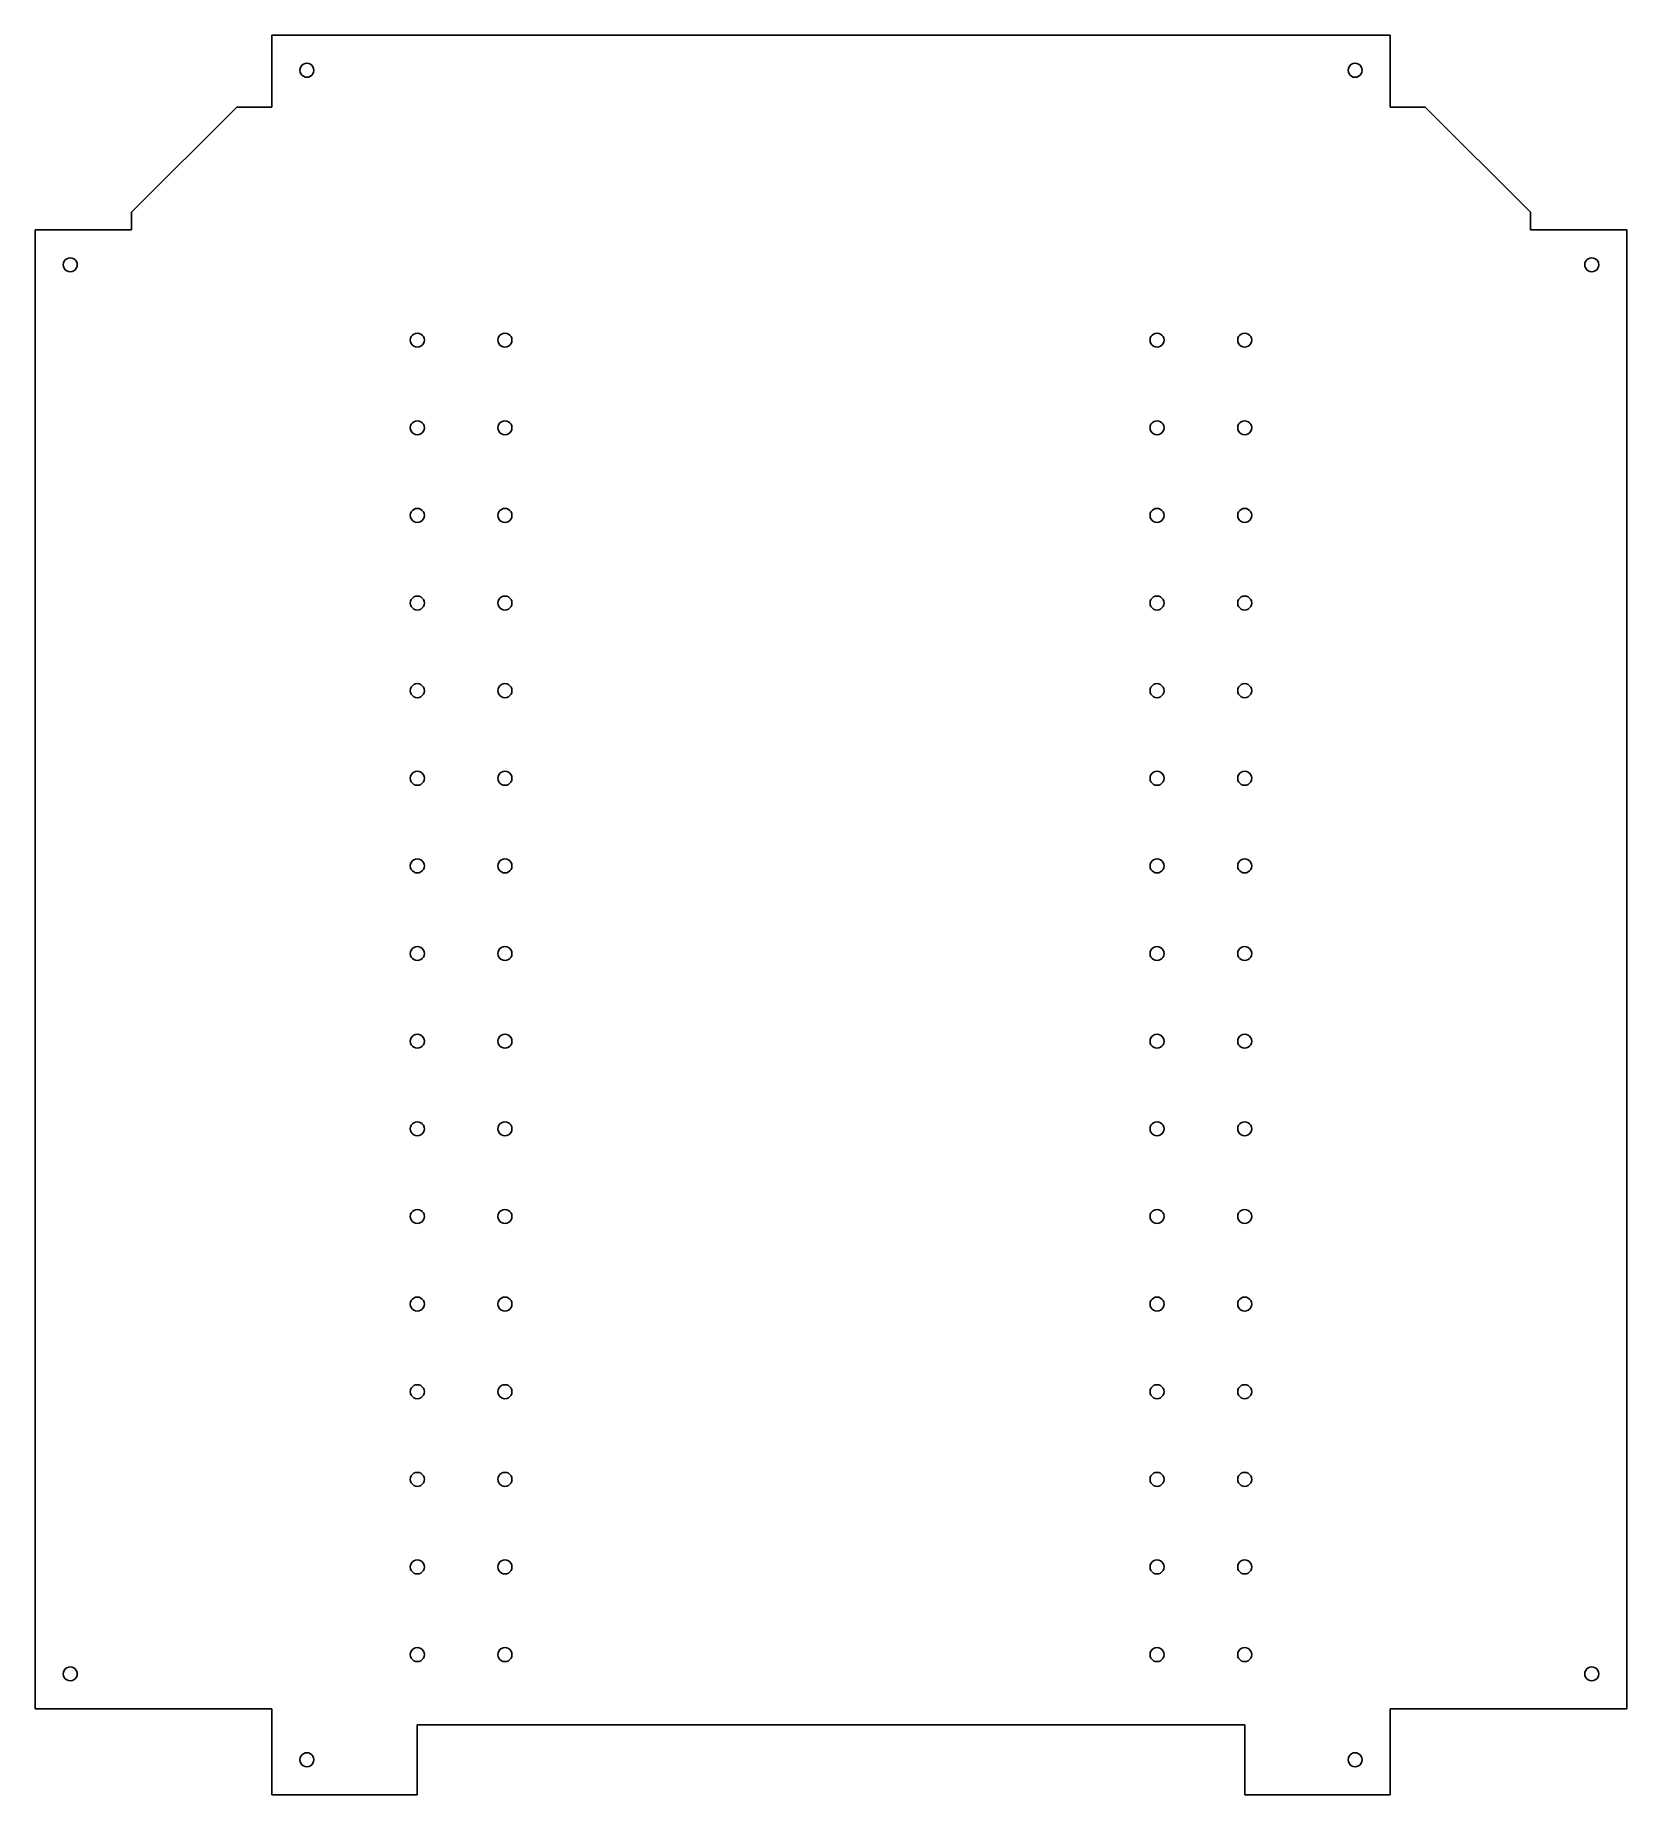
# Model space of a CAD drawing. Header units: metres. Extents: x -605 to -151, y 2349 to 2851.
import ezdxf

# ---------------------------------------------------------------- set-up
doc = ezdxf.new("R2010")
doc.units = ezdxf.units.M

msp = doc.modelspace()

# ---------------------------------------------------------------- linework, layer by layer
at = {"layer": 'GROUP0'}
for p, q in [((-537.69, 2850.5, 0), (-537.69, 2830, 0)), ((-537.69, 2850.5, 0), (-218.69, 2850.5, 0)), ((-218.69, 2850.5, 0), (-218.69, 2830, 0)), ((-529.42, 2841.5, 0), (-529.62, 2841.02, 0)), ((-529.11, 2841.92, 0), (-529.42, 2841.5, 0)), ((-528.69, 2842.23, 0), (-529.11, 2841.92, 0)), ((-528.21, 2842.43, 0), (-528.69, 2842.23, 0)), ((-527.69, 2842.5, 0), (-528.21, 2842.43, 0)), ((-527.17, 2842.43, 0), (-527.69, 2842.5, 0)), ((-526.69, 2842.23, 0), (-527.17, 2842.43, 0)), ((-526.28, 2841.92, 0), (-526.69, 2842.23, 0)), ((-525.96, 2841.5, 0), (-526.28, 2841.92, 0)), ((-525.76, 2841.02, 0), (-525.96, 2841.5, 0)), ((-230.42, 2841.5, 0), (-230.62, 2841.02, 0)), ((-230.11, 2841.92, 0), (-230.42, 2841.5, 0)), ((-229.69, 2842.23, 0), (-230.11, 2841.92, 0)), ((-229.21, 2842.43, 0), (-229.69, 2842.23, 0)), ((-228.69, 2842.5, 0), (-229.21, 2842.43, 0)), ((-228.17, 2842.43, 0), (-228.69, 2842.5, 0)), ((-227.69, 2842.23, 0), (-228.17, 2842.43, 0)), ((-227.28, 2841.92, 0), (-227.69, 2842.23, 0)), ((-226.96, 2841.5, 0), (-227.28, 2841.92, 0)), ((-226.76, 2841.02, 0), (-226.96, 2841.5, 0)), ((-529.62, 2841.02, 0), (-529.69, 2840.5, 0)), ((-529.69, 2840.5, 0), (-529.62, 2839.98, 0)), ((-529.62, 2839.98, 0), (-529.42, 2839.5, 0)), ((-529.42, 2839.5, 0), (-529.11, 2839.09, 0)), ((-529.11, 2839.09, 0), (-528.69, 2838.77, 0)), ((-528.69, 2838.77, 0), (-528.21, 2838.57, 0)), ((-528.21, 2838.57, 0), (-527.69, 2838.5, 0)), ((-527.69, 2838.5, 0), (-527.17, 2838.57, 0)), ((-527.17, 2838.57, 0), (-526.69, 2838.77, 0)), ((-526.69, 2838.77, 0), (-526.28, 2839.09, 0)), ((-526.28, 2839.09, 0), (-525.96, 2839.5, 0)), ((-525.96, 2839.5, 0), (-525.76, 2839.98, 0)), ((-525.69, 2840.5, 0), (-525.76, 2841.02, 0)), ((-525.76, 2839.98, 0), (-525.69, 2840.5, 0)), ((-230.62, 2841.02, 0), (-230.69, 2840.5, 0)), ((-230.69, 2840.5, 0), (-230.62, 2839.98, 0)), ((-230.62, 2839.98, 0), (-230.42, 2839.5, 0)), ((-230.42, 2839.5, 0), (-230.11, 2839.09, 0)), ((-230.11, 2839.09, 0), (-229.69, 2838.77, 0)), ((-229.69, 2838.77, 0), (-229.21, 2838.57, 0)), ((-229.21, 2838.57, 0), (-228.69, 2838.5, 0)), ((-228.69, 2838.5, 0), (-228.17, 2838.57, 0)), ((-228.17, 2838.57, 0), (-227.69, 2838.77, 0)), ((-227.69, 2838.77, 0), (-227.28, 2839.09, 0)), ((-227.28, 2839.09, 0), (-226.96, 2839.5, 0)), ((-226.96, 2839.5, 0), (-226.76, 2839.98, 0)), ((-226.69, 2840.5, 0), (-226.76, 2841.02, 0)), ((-226.76, 2839.98, 0), (-226.69, 2840.5, 0)), ((-547.69, 2830, 0), (-577.69, 2800, 0)), ((-537.69, 2830, 0), (-547.69, 2830, 0)), ((-218.69, 2830, 0), (-208.69, 2830, 0)), ((-178.69, 2800, 0), (-208.69, 2830, 0)), ((-577.69, 2795, 0), (-577.69, 2800, 0)), ((-178.69, 2795, 0), (-178.69, 2800, 0)), ((-577.69, 2795, 0), (-605.19, 2795, 0)), ((-605.19, 2373, 0), (-605.19, 2795, 0)), ((-151.19, 2795, 0), (-178.69, 2795, 0)), ((-151.19, 2795, 0), (-151.19, 2373, 0)), ((-596.61, 2786.42, 0), (-596.92, 2786, 0)), ((-596.19, 2786.73, 0), (-596.61, 2786.42, 0)), ((-595.71, 2786.93, 0), (-596.19, 2786.73, 0)), ((-595.19, 2787, 0), (-595.71, 2786.93, 0)), ((-594.67, 2786.93, 0), (-595.19, 2787, 0)), ((-594.19, 2786.73, 0), (-594.67, 2786.93, 0)), ((-593.78, 2786.42, 0), (-594.19, 2786.73, 0)), ((-593.46, 2786, 0), (-593.78, 2786.42, 0)), ((-162.61, 2786.42, 0), (-162.92, 2786, 0)), ((-162.19, 2786.73, 0), (-162.61, 2786.42, 0)), ((-161.71, 2786.93, 0), (-162.19, 2786.73, 0)), ((-161.19, 2787, 0), (-161.71, 2786.93, 0)), ((-160.67, 2786.93, 0), (-161.19, 2787, 0)), ((-160.19, 2786.73, 0), (-160.67, 2786.93, 0)), ((-159.78, 2786.42, 0), (-160.19, 2786.73, 0)), ((-159.46, 2786, 0), (-159.78, 2786.42, 0)), ((-597.12, 2785.52, 0), (-597.19, 2785, 0)), ((-597.19, 2785, 0), (-597.12, 2784.48, 0)), ((-596.92, 2786, 0), (-597.12, 2785.52, 0)), ((-597.12, 2784.48, 0), (-596.92, 2784, 0)), ((-596.92, 2784, 0), (-596.61, 2783.59, 0)), ((-596.61, 2783.59, 0), (-596.19, 2783.27, 0)), ((-596.19, 2783.27, 0), (-595.71, 2783.07, 0)), ((-595.71, 2783.07, 0), (-595.19, 2783, 0)), ((-595.19, 2783, 0), (-594.67, 2783.07, 0)), ((-594.67, 2783.07, 0), (-594.19, 2783.27, 0)), ((-594.19, 2783.27, 0), (-593.78, 2783.59, 0)), ((-593.78, 2783.59, 0), (-593.46, 2784, 0)), ((-593.26, 2785.52, 0), (-593.46, 2786, 0)), ((-593.46, 2784, 0), (-593.26, 2784.48, 0)), ((-593.19, 2785, 0), (-593.26, 2785.52, 0)), ((-593.26, 2784.48, 0), (-593.19, 2785, 0)), ((-163.12, 2785.52, 0), (-163.19, 2785, 0)), ((-163.19, 2785, 0), (-163.12, 2784.48, 0)), ((-162.92, 2786, 0), (-163.12, 2785.52, 0)), ((-163.12, 2784.48, 0), (-162.92, 2784, 0)), ((-162.92, 2784, 0), (-162.61, 2783.59, 0)), ((-162.61, 2783.59, 0), (-162.19, 2783.27, 0)), ((-162.19, 2783.27, 0), (-161.71, 2783.07, 0)), ((-161.71, 2783.07, 0), (-161.19, 2783, 0)), ((-161.19, 2783, 0), (-160.67, 2783.07, 0)), ((-160.67, 2783.07, 0), (-160.19, 2783.27, 0)), ((-160.19, 2783.27, 0), (-159.78, 2783.59, 0)), ((-159.78, 2783.59, 0), (-159.46, 2784, 0)), ((-159.26, 2785.52, 0), (-159.46, 2786, 0)), ((-159.46, 2784, 0), (-159.26, 2784.48, 0)), ((-159.19, 2785, 0), (-159.26, 2785.52, 0)), ((-159.26, 2784.48, 0), (-159.19, 2785, 0)), ((-498.12, 2764.02, 0), (-498.19, 2763.5, 0)), ((-498.19, 2763.5, 0), (-498.12, 2762.98, 0)), ((-497.92, 2764.5, 0), (-498.12, 2764.02, 0)), ((-498.12, 2762.98, 0), (-497.92, 2762.5, 0)), ((-497.61, 2764.92, 0), (-497.92, 2764.5, 0)), ((-497.92, 2762.5, 0), (-497.61, 2762.09, 0)), ((-497.19, 2765.23, 0), (-497.61, 2764.92, 0)), ((-497.61, 2762.09, 0), (-497.19, 2761.77, 0)), ((-496.71, 2765.43, 0), (-497.19, 2765.23, 0)), ((-497.19, 2761.77, 0), (-496.71, 2761.57, 0)), ((-496.19, 2765.5, 0), (-496.71, 2765.43, 0)), ((-496.71, 2761.57, 0), (-496.19, 2761.5, 0)), ((-495.68, 2765.43, 0), (-496.19, 2765.5, 0)), ((-496.19, 2761.5, 0), (-495.68, 2761.57, 0)), ((-495.19, 2765.23, 0), (-495.68, 2765.43, 0)), ((-495.68, 2761.57, 0), (-495.19, 2761.77, 0)), ((-494.78, 2764.92, 0), (-495.19, 2765.23, 0)), ((-495.19, 2761.77, 0), (-494.78, 2762.09, 0)), ((-494.46, 2764.5, 0), (-494.78, 2764.92, 0)), ((-494.78, 2762.09, 0), (-494.46, 2762.5, 0)), ((-494.26, 2764.02, 0), (-494.46, 2764.5, 0)), ((-494.46, 2762.5, 0), (-494.26, 2762.98, 0)), ((-494.19, 2763.5, 0), (-494.26, 2764.02, 0)), ((-494.26, 2762.98, 0), (-494.19, 2763.5, 0)), ((-473.12, 2764.02, 0), (-473.19, 2763.5, 0)), ((-473.19, 2763.5, 0), (-473.12, 2762.98, 0)), ((-472.92, 2764.5, 0), (-473.12, 2764.02, 0)), ((-473.12, 2762.98, 0), (-472.92, 2762.5, 0)), ((-472.61, 2764.92, 0), (-472.92, 2764.5, 0)), ((-472.92, 2762.5, 0), (-472.61, 2762.09, 0)), ((-472.19, 2765.23, 0), (-472.61, 2764.92, 0)), ((-472.61, 2762.09, 0), (-472.19, 2761.77, 0)), ((-471.71, 2765.43, 0), (-472.19, 2765.23, 0)), ((-472.19, 2761.77, 0), (-471.71, 2761.57, 0)), ((-471.19, 2765.5, 0), (-471.71, 2765.43, 0)), ((-471.71, 2761.57, 0), (-471.19, 2761.5, 0)), ((-470.68, 2765.43, 0), (-471.19, 2765.5, 0)), ((-471.19, 2761.5, 0), (-470.68, 2761.57, 0)), ((-470.19, 2765.23, 0), (-470.68, 2765.43, 0)), ((-470.68, 2761.57, 0), (-470.19, 2761.77, 0)), ((-469.78, 2764.92, 0), (-470.19, 2765.23, 0)), ((-470.19, 2761.77, 0), (-469.78, 2762.09, 0)), ((-469.46, 2764.5, 0), (-469.78, 2764.92, 0)), ((-469.78, 2762.09, 0), (-469.46, 2762.5, 0)), ((-469.26, 2764.02, 0), (-469.46, 2764.5, 0)), ((-469.46, 2762.5, 0), (-469.26, 2762.98, 0)), ((-469.19, 2763.5, 0), (-469.26, 2764.02, 0)), ((-469.26, 2762.98, 0), (-469.19, 2763.5, 0)), ((-287.12, 2764.02, 0), (-287.19, 2763.5, 0)), ((-287.19, 2763.5, 0), (-287.12, 2762.98, 0)), ((-286.92, 2764.5, 0), (-287.12, 2764.02, 0)), ((-287.12, 2762.98, 0), (-286.92, 2762.5, 0)), ((-286.61, 2764.92, 0), (-286.92, 2764.5, 0)), ((-286.92, 2762.5, 0), (-286.61, 2762.09, 0)), ((-286.19, 2765.23, 0), (-286.61, 2764.92, 0)), ((-286.61, 2762.09, 0), (-286.19, 2761.77, 0)), ((-285.71, 2765.43, 0), (-286.19, 2765.23, 0)), ((-286.19, 2761.77, 0), (-285.71, 2761.57, 0)), ((-285.19, 2765.5, 0), (-285.71, 2765.43, 0)), ((-285.71, 2761.57, 0), (-285.19, 2761.5, 0)), ((-284.67, 2765.43, 0), (-285.19, 2765.5, 0)), ((-285.19, 2761.5, 0), (-284.67, 2761.57, 0)), ((-284.19, 2765.23, 0), (-284.67, 2765.43, 0)), ((-284.67, 2761.57, 0), (-284.19, 2761.77, 0)), ((-283.78, 2764.92, 0), (-284.19, 2765.23, 0)), ((-284.19, 2761.77, 0), (-283.78, 2762.09, 0)), ((-283.46, 2764.5, 0), (-283.78, 2764.92, 0)), ((-283.78, 2762.09, 0), (-283.46, 2762.5, 0)), ((-283.26, 2764.02, 0), (-283.46, 2764.5, 0)), ((-283.46, 2762.5, 0), (-283.26, 2762.98, 0)), ((-283.19, 2763.5, 0), (-283.26, 2764.02, 0)), ((-283.26, 2762.98, 0), (-283.19, 2763.5, 0)), ((-262.12, 2764.02, 0), (-262.19, 2763.5, 0)), ((-262.19, 2763.5, 0), (-262.12, 2762.98, 0)), ((-261.92, 2764.5, 0), (-262.12, 2764.02, 0)), ((-262.12, 2762.98, 0), (-261.92, 2762.5, 0)), ((-261.61, 2764.92, 0), (-261.92, 2764.5, 0)), ((-261.92, 2762.5, 0), (-261.61, 2762.09, 0)), ((-261.19, 2765.23, 0), (-261.61, 2764.92, 0)), ((-261.61, 2762.09, 0), (-261.19, 2761.77, 0)), ((-260.71, 2765.43, 0), (-261.19, 2765.23, 0)), ((-261.19, 2761.77, 0), (-260.71, 2761.57, 0)), ((-260.19, 2765.5, 0), (-260.71, 2765.43, 0)), ((-260.71, 2761.57, 0), (-260.19, 2761.5, 0)), ((-259.67, 2765.43, 0), (-260.19, 2765.5, 0)), ((-260.19, 2761.5, 0), (-259.67, 2761.57, 0)), ((-259.19, 2765.23, 0), (-259.67, 2765.43, 0)), ((-259.67, 2761.57, 0), (-259.19, 2761.77, 0)), ((-258.78, 2764.92, 0), (-259.19, 2765.23, 0)), ((-259.19, 2761.77, 0), (-258.78, 2762.09, 0)), ((-258.46, 2764.5, 0), (-258.78, 2764.92, 0)), ((-258.78, 2762.09, 0), (-258.46, 2762.5, 0)), ((-258.26, 2764.02, 0), (-258.46, 2764.5, 0)), ((-258.46, 2762.5, 0), (-258.26, 2762.98, 0)), ((-258.19, 2763.5, 0), (-258.26, 2764.02, 0)), ((-258.26, 2762.98, 0), (-258.19, 2763.5, 0)), ((-498.12, 2739.02, 0), (-498.19, 2738.5, 0)), ((-498.19, 2738.5, 0), (-498.12, 2737.98, 0)), ((-497.92, 2739.5, 0), (-498.12, 2739.02, 0)), ((-498.12, 2737.98, 0), (-497.92, 2737.5, 0)), ((-497.61, 2739.92, 0), (-497.92, 2739.5, 0)), ((-497.92, 2737.5, 0), (-497.61, 2737.09, 0)), ((-497.19, 2740.23, 0), (-497.61, 2739.92, 0)), ((-497.61, 2737.09, 0), (-497.19, 2736.77, 0)), ((-496.71, 2740.43, 0), (-497.19, 2740.23, 0)), ((-497.19, 2736.77, 0), (-496.71, 2736.57, 0)), ((-496.19, 2740.5, 0), (-496.71, 2740.43, 0)), ((-496.71, 2736.57, 0), (-496.19, 2736.5, 0)), ((-495.68, 2740.43, 0), (-496.19, 2740.5, 0)), ((-496.19, 2736.5, 0), (-495.68, 2736.57, 0)), ((-495.19, 2740.23, 0), (-495.68, 2740.43, 0)), ((-495.68, 2736.57, 0), (-495.19, 2736.77, 0)), ((-494.78, 2739.92, 0), (-495.19, 2740.23, 0)), ((-495.19, 2736.77, 0), (-494.78, 2737.09, 0)), ((-494.46, 2739.5, 0), (-494.78, 2739.92, 0)), ((-494.78, 2737.09, 0), (-494.46, 2737.5, 0)), ((-494.26, 2739.02, 0), (-494.46, 2739.5, 0)), ((-494.46, 2737.5, 0), (-494.26, 2737.98, 0)), ((-494.19, 2738.5, 0), (-494.26, 2739.02, 0)), ((-494.26, 2737.98, 0), (-494.19, 2738.5, 0)), ((-473.12, 2739.02, 0), (-473.19, 2738.5, 0)), ((-473.19, 2738.5, 0), (-473.12, 2737.98, 0)), ((-472.92, 2739.5, 0), (-473.12, 2739.02, 0)), ((-473.12, 2737.98, 0), (-472.92, 2737.5, 0)), ((-472.61, 2739.92, 0), (-472.92, 2739.5, 0)), ((-472.92, 2737.5, 0), (-472.61, 2737.09, 0)), ((-472.19, 2740.23, 0), (-472.61, 2739.92, 0)), ((-472.61, 2737.09, 0), (-472.19, 2736.77, 0)), ((-471.71, 2740.43, 0), (-472.19, 2740.23, 0)), ((-472.19, 2736.77, 0), (-471.71, 2736.57, 0)), ((-471.19, 2740.5, 0), (-471.71, 2740.43, 0)), ((-471.71, 2736.57, 0), (-471.19, 2736.5, 0)), ((-470.68, 2740.43, 0), (-471.19, 2740.5, 0)), ((-471.19, 2736.5, 0), (-470.68, 2736.57, 0)), ((-470.19, 2740.23, 0), (-470.68, 2740.43, 0)), ((-470.68, 2736.57, 0), (-470.19, 2736.77, 0)), ((-469.78, 2739.92, 0), (-470.19, 2740.23, 0)), ((-470.19, 2736.77, 0), (-469.78, 2737.09, 0)), ((-469.46, 2739.5, 0), (-469.78, 2739.92, 0)), ((-469.78, 2737.09, 0), (-469.46, 2737.5, 0)), ((-469.26, 2739.02, 0), (-469.46, 2739.5, 0)), ((-469.46, 2737.5, 0), (-469.26, 2737.98, 0)), ((-469.19, 2738.5, 0), (-469.26, 2739.02, 0)), ((-469.26, 2737.98, 0), (-469.19, 2738.5, 0)), ((-287.12, 2739.02, 0), (-287.19, 2738.5, 0)), ((-287.19, 2738.5, 0), (-287.12, 2737.98, 0)), ((-286.92, 2739.5, 0), (-287.12, 2739.02, 0)), ((-287.12, 2737.98, 0), (-286.92, 2737.5, 0)), ((-286.61, 2739.92, 0), (-286.92, 2739.5, 0)), ((-286.92, 2737.5, 0), (-286.61, 2737.09, 0)), ((-286.19, 2740.23, 0), (-286.61, 2739.92, 0)), ((-286.61, 2737.09, 0), (-286.19, 2736.77, 0)), ((-285.71, 2740.43, 0), (-286.19, 2740.23, 0)), ((-286.19, 2736.77, 0), (-285.71, 2736.57, 0)), ((-285.19, 2740.5, 0), (-285.71, 2740.43, 0)), ((-285.71, 2736.57, 0), (-285.19, 2736.5, 0)), ((-284.67, 2740.43, 0), (-285.19, 2740.5, 0)), ((-285.19, 2736.5, 0), (-284.67, 2736.57, 0)), ((-284.19, 2740.23, 0), (-284.67, 2740.43, 0)), ((-284.67, 2736.57, 0), (-284.19, 2736.77, 0)), ((-283.78, 2739.92, 0), (-284.19, 2740.23, 0)), ((-284.19, 2736.77, 0), (-283.78, 2737.09, 0)), ((-283.46, 2739.5, 0), (-283.78, 2739.92, 0)), ((-283.78, 2737.09, 0), (-283.46, 2737.5, 0)), ((-283.26, 2739.02, 0), (-283.46, 2739.5, 0)), ((-283.46, 2737.5, 0), (-283.26, 2737.98, 0)), ((-283.19, 2738.5, 0), (-283.26, 2739.02, 0)), ((-283.26, 2737.98, 0), (-283.19, 2738.5, 0)), ((-262.12, 2739.02, 0), (-262.19, 2738.5, 0)), ((-262.19, 2738.5, 0), (-262.12, 2737.98, 0)), ((-261.92, 2739.5, 0), (-262.12, 2739.02, 0)), ((-262.12, 2737.98, 0), (-261.92, 2737.5, 0)), ((-261.61, 2739.92, 0), (-261.92, 2739.5, 0)), ((-261.92, 2737.5, 0), (-261.61, 2737.09, 0)), ((-261.19, 2740.23, 0), (-261.61, 2739.92, 0)), ((-261.61, 2737.09, 0), (-261.19, 2736.77, 0)), ((-260.71, 2740.43, 0), (-261.19, 2740.23, 0)), ((-261.19, 2736.77, 0), (-260.71, 2736.57, 0)), ((-260.19, 2740.5, 0), (-260.71, 2740.43, 0)), ((-260.71, 2736.57, 0), (-260.19, 2736.5, 0)), ((-259.67, 2740.43, 0), (-260.19, 2740.5, 0)), ((-260.19, 2736.5, 0), (-259.67, 2736.57, 0)), ((-259.19, 2740.23, 0), (-259.67, 2740.43, 0)), ((-259.67, 2736.57, 0), (-259.19, 2736.77, 0)), ((-258.78, 2739.92, 0), (-259.19, 2740.23, 0)), ((-259.19, 2736.77, 0), (-258.78, 2737.09, 0)), ((-258.46, 2739.5, 0), (-258.78, 2739.92, 0)), ((-258.78, 2737.09, 0), (-258.46, 2737.5, 0)), ((-258.26, 2739.02, 0), (-258.46, 2739.5, 0)), ((-258.46, 2737.5, 0), (-258.26, 2737.98, 0)), ((-258.19, 2738.5, 0), (-258.26, 2739.02, 0)), ((-258.26, 2737.98, 0), (-258.19, 2738.5, 0)), ((-498.12, 2714.02, 0), (-498.19, 2713.5, 0)), ((-498.19, 2713.5, 0), (-498.12, 2712.98, 0)), ((-497.92, 2714.5, 0), (-498.12, 2714.02, 0)), ((-498.12, 2712.98, 0), (-497.92, 2712.5, 0)), ((-497.61, 2714.92, 0), (-497.92, 2714.5, 0)), ((-497.92, 2712.5, 0), (-497.61, 2712.09, 0)), ((-497.19, 2715.23, 0), (-497.61, 2714.92, 0)), ((-497.61, 2712.09, 0), (-497.19, 2711.77, 0)), ((-496.71, 2715.43, 0), (-497.19, 2715.23, 0)), ((-497.19, 2711.77, 0), (-496.71, 2711.57, 0)), ((-496.19, 2715.5, 0), (-496.71, 2715.43, 0)), ((-496.71, 2711.57, 0), (-496.19, 2711.5, 0)), ((-495.68, 2715.43, 0), (-496.19, 2715.5, 0)), ((-496.19, 2711.5, 0), (-495.68, 2711.57, 0)), ((-495.19, 2715.23, 0), (-495.68, 2715.43, 0)), ((-495.68, 2711.57, 0), (-495.19, 2711.77, 0)), ((-494.78, 2714.92, 0), (-495.19, 2715.23, 0)), ((-495.19, 2711.77, 0), (-494.78, 2712.09, 0)), ((-494.46, 2714.5, 0), (-494.78, 2714.92, 0)), ((-494.78, 2712.09, 0), (-494.46, 2712.5, 0)), ((-494.26, 2714.02, 0), (-494.46, 2714.5, 0)), ((-494.46, 2712.5, 0), (-494.26, 2712.98, 0)), ((-494.19, 2713.5, 0), (-494.26, 2714.02, 0)), ((-494.26, 2712.98, 0), (-494.19, 2713.5, 0)), ((-473.12, 2714.02, 0), (-473.19, 2713.5, 0)), ((-473.19, 2713.5, 0), (-473.12, 2712.98, 0)), ((-472.92, 2714.5, 0), (-473.12, 2714.02, 0)), ((-473.12, 2712.98, 0), (-472.92, 2712.5, 0)), ((-472.61, 2714.92, 0), (-472.92, 2714.5, 0)), ((-472.92, 2712.5, 0), (-472.61, 2712.09, 0)), ((-472.19, 2715.23, 0), (-472.61, 2714.92, 0)), ((-472.61, 2712.09, 0), (-472.19, 2711.77, 0)), ((-471.71, 2715.43, 0), (-472.19, 2715.23, 0)), ((-472.19, 2711.77, 0), (-471.71, 2711.57, 0)), ((-471.19, 2715.5, 0), (-471.71, 2715.43, 0)), ((-471.71, 2711.57, 0), (-471.19, 2711.5, 0)), ((-470.68, 2715.43, 0), (-471.19, 2715.5, 0)), ((-471.19, 2711.5, 0), (-470.68, 2711.57, 0)), ((-470.19, 2715.23, 0), (-470.68, 2715.43, 0)), ((-470.68, 2711.57, 0), (-470.19, 2711.77, 0)), ((-469.78, 2714.92, 0), (-470.19, 2715.23, 0)), ((-470.19, 2711.77, 0), (-469.78, 2712.09, 0)), ((-469.46, 2714.5, 0), (-469.78, 2714.92, 0)), ((-469.78, 2712.09, 0), (-469.46, 2712.5, 0)), ((-469.26, 2714.02, 0), (-469.46, 2714.5, 0)), ((-469.46, 2712.5, 0), (-469.26, 2712.98, 0)), ((-469.19, 2713.5, 0), (-469.26, 2714.02, 0)), ((-469.26, 2712.98, 0), (-469.19, 2713.5, 0)), ((-287.12, 2714.02, 0), (-287.19, 2713.5, 0)), ((-287.19, 2713.5, 0), (-287.12, 2712.98, 0)), ((-286.92, 2714.5, 0), (-287.12, 2714.02, 0)), ((-287.12, 2712.98, 0), (-286.92, 2712.5, 0)), ((-286.61, 2714.92, 0), (-286.92, 2714.5, 0)), ((-286.92, 2712.5, 0), (-286.61, 2712.09, 0)), ((-286.19, 2715.23, 0), (-286.61, 2714.92, 0)), ((-286.61, 2712.09, 0), (-286.19, 2711.77, 0)), ((-285.71, 2715.43, 0), (-286.19, 2715.23, 0)), ((-286.19, 2711.77, 0), (-285.71, 2711.57, 0)), ((-285.19, 2715.5, 0), (-285.71, 2715.43, 0)), ((-285.71, 2711.57, 0), (-285.19, 2711.5, 0)), ((-284.67, 2715.43, 0), (-285.19, 2715.5, 0)), ((-285.19, 2711.5, 0), (-284.67, 2711.57, 0)), ((-284.19, 2715.23, 0), (-284.67, 2715.43, 0)), ((-284.67, 2711.57, 0), (-284.19, 2711.77, 0)), ((-283.78, 2714.92, 0), (-284.19, 2715.23, 0)), ((-284.19, 2711.77, 0), (-283.78, 2712.09, 0)), ((-283.46, 2714.5, 0), (-283.78, 2714.92, 0)), ((-283.78, 2712.09, 0), (-283.46, 2712.5, 0)), ((-283.26, 2714.02, 0), (-283.46, 2714.5, 0)), ((-283.46, 2712.5, 0), (-283.26, 2712.98, 0)), ((-283.19, 2713.5, 0), (-283.26, 2714.02, 0)), ((-283.26, 2712.98, 0), (-283.19, 2713.5, 0)), ((-262.12, 2714.02, 0), (-262.19, 2713.5, 0)), ((-262.19, 2713.5, 0), (-262.12, 2712.98, 0)), ((-261.92, 2714.5, 0), (-262.12, 2714.02, 0)), ((-262.12, 2712.98, 0), (-261.92, 2712.5, 0)), ((-261.61, 2714.92, 0), (-261.92, 2714.5, 0)), ((-261.92, 2712.5, 0), (-261.61, 2712.09, 0)), ((-261.19, 2715.23, 0), (-261.61, 2714.92, 0)), ((-261.61, 2712.09, 0), (-261.19, 2711.77, 0)), ((-260.71, 2715.43, 0), (-261.19, 2715.23, 0)), ((-261.19, 2711.77, 0), (-260.71, 2711.57, 0)), ((-260.19, 2715.5, 0), (-260.71, 2715.43, 0)), ((-260.71, 2711.57, 0), (-260.19, 2711.5, 0)), ((-259.67, 2715.43, 0), (-260.19, 2715.5, 0)), ((-260.19, 2711.5, 0), (-259.67, 2711.57, 0)), ((-259.19, 2715.23, 0), (-259.67, 2715.43, 0)), ((-259.67, 2711.57, 0), (-259.19, 2711.77, 0)), ((-258.78, 2714.92, 0), (-259.19, 2715.23, 0)), ((-259.19, 2711.77, 0), (-258.78, 2712.09, 0)), ((-258.46, 2714.5, 0), (-258.78, 2714.92, 0)), ((-258.78, 2712.09, 0), (-258.46, 2712.5, 0)), ((-258.26, 2714.02, 0), (-258.46, 2714.5, 0)), ((-258.46, 2712.5, 0), (-258.26, 2712.98, 0)), ((-258.19, 2713.5, 0), (-258.26, 2714.02, 0)), ((-258.26, 2712.98, 0), (-258.19, 2713.5, 0)), ((-498.12, 2689.02, 0), (-498.19, 2688.5, 0)), ((-498.19, 2688.5, 0), (-498.12, 2687.98, 0)), ((-497.92, 2689.5, 0), (-498.12, 2689.02, 0)), ((-498.12, 2687.98, 0), (-497.92, 2687.5, 0)), ((-497.61, 2689.92, 0), (-497.92, 2689.5, 0)), ((-497.92, 2687.5, 0), (-497.61, 2687.09, 0)), ((-497.19, 2690.23, 0), (-497.61, 2689.92, 0)), ((-497.61, 2687.09, 0), (-497.19, 2686.77, 0)), ((-496.71, 2690.43, 0), (-497.19, 2690.23, 0)), ((-497.19, 2686.77, 0), (-496.71, 2686.57, 0)), ((-496.19, 2690.5, 0), (-496.71, 2690.43, 0)), ((-496.71, 2686.57, 0), (-496.19, 2686.5, 0)), ((-495.68, 2690.43, 0), (-496.19, 2690.5, 0)), ((-496.19, 2686.5, 0), (-495.68, 2686.57, 0)), ((-495.19, 2690.23, 0), (-495.68, 2690.43, 0)), ((-495.68, 2686.57, 0), (-495.19, 2686.77, 0)), ((-494.78, 2689.92, 0), (-495.19, 2690.23, 0)), ((-495.19, 2686.77, 0), (-494.78, 2687.09, 0)), ((-494.46, 2689.5, 0), (-494.78, 2689.92, 0)), ((-494.78, 2687.09, 0), (-494.46, 2687.5, 0)), ((-494.26, 2689.02, 0), (-494.46, 2689.5, 0)), ((-494.46, 2687.5, 0), (-494.26, 2687.98, 0)), ((-494.19, 2688.5, 0), (-494.26, 2689.02, 0)), ((-494.26, 2687.98, 0), (-494.19, 2688.5, 0)), ((-473.12, 2689.02, 0), (-473.19, 2688.5, 0)), ((-473.19, 2688.5, 0), (-473.12, 2687.98, 0)), ((-472.92, 2689.5, 0), (-473.12, 2689.02, 0)), ((-473.12, 2687.98, 0), (-472.92, 2687.5, 0)), ((-472.61, 2689.92, 0), (-472.92, 2689.5, 0)), ((-472.92, 2687.5, 0), (-472.61, 2687.09, 0)), ((-472.19, 2690.23, 0), (-472.61, 2689.92, 0)), ((-472.61, 2687.09, 0), (-472.19, 2686.77, 0)), ((-471.71, 2690.43, 0), (-472.19, 2690.23, 0)), ((-472.19, 2686.77, 0), (-471.71, 2686.57, 0)), ((-471.19, 2690.5, 0), (-471.71, 2690.43, 0)), ((-471.71, 2686.57, 0), (-471.19, 2686.5, 0)), ((-470.68, 2690.43, 0), (-471.19, 2690.5, 0)), ((-471.19, 2686.5, 0), (-470.68, 2686.57, 0)), ((-470.19, 2690.23, 0), (-470.68, 2690.43, 0)), ((-470.68, 2686.57, 0), (-470.19, 2686.77, 0)), ((-469.78, 2689.92, 0), (-470.19, 2690.23, 0)), ((-470.19, 2686.77, 0), (-469.78, 2687.09, 0)), ((-469.46, 2689.5, 0), (-469.78, 2689.92, 0)), ((-469.78, 2687.09, 0), (-469.46, 2687.5, 0)), ((-469.26, 2689.02, 0), (-469.46, 2689.5, 0)), ((-469.46, 2687.5, 0), (-469.26, 2687.98, 0)), ((-469.19, 2688.5, 0), (-469.26, 2689.02, 0)), ((-469.26, 2687.98, 0), (-469.19, 2688.5, 0)), ((-287.12, 2689.02, 0), (-287.19, 2688.5, 0)), ((-287.19, 2688.5, 0), (-287.12, 2687.98, 0)), ((-286.92, 2689.5, 0), (-287.12, 2689.02, 0)), ((-287.12, 2687.98, 0), (-286.92, 2687.5, 0)), ((-286.61, 2689.92, 0), (-286.92, 2689.5, 0)), ((-286.92, 2687.5, 0), (-286.61, 2687.09, 0)), ((-286.19, 2690.23, 0), (-286.61, 2689.92, 0)), ((-286.61, 2687.09, 0), (-286.19, 2686.77, 0)), ((-285.71, 2690.43, 0), (-286.19, 2690.23, 0)), ((-286.19, 2686.77, 0), (-285.71, 2686.57, 0)), ((-285.19, 2690.5, 0), (-285.71, 2690.43, 0)), ((-285.71, 2686.57, 0), (-285.19, 2686.5, 0)), ((-284.67, 2690.43, 0), (-285.19, 2690.5, 0)), ((-285.19, 2686.5, 0), (-284.67, 2686.57, 0)), ((-284.19, 2690.23, 0), (-284.67, 2690.43, 0)), ((-284.67, 2686.57, 0), (-284.19, 2686.77, 0)), ((-283.78, 2689.92, 0), (-284.19, 2690.23, 0)), ((-284.19, 2686.77, 0), (-283.78, 2687.09, 0)), ((-283.46, 2689.5, 0), (-283.78, 2689.92, 0)), ((-283.78, 2687.09, 0), (-283.46, 2687.5, 0)), ((-283.26, 2689.02, 0), (-283.46, 2689.5, 0)), ((-283.46, 2687.5, 0), (-283.26, 2687.98, 0)), ((-283.19, 2688.5, 0), (-283.26, 2689.02, 0)), ((-283.26, 2687.98, 0), (-283.19, 2688.5, 0)), ((-262.12, 2689.02, 0), (-262.19, 2688.5, 0)), ((-262.19, 2688.5, 0), (-262.12, 2687.98, 0)), ((-261.92, 2689.5, 0), (-262.12, 2689.02, 0)), ((-262.12, 2687.98, 0), (-261.92, 2687.5, 0)), ((-261.61, 2689.92, 0), (-261.92, 2689.5, 0)), ((-261.92, 2687.5, 0), (-261.61, 2687.09, 0)), ((-261.19, 2690.23, 0), (-261.61, 2689.92, 0)), ((-261.61, 2687.09, 0), (-261.19, 2686.77, 0)), ((-260.71, 2690.43, 0), (-261.19, 2690.23, 0)), ((-261.19, 2686.77, 0), (-260.71, 2686.57, 0)), ((-260.19, 2690.5, 0), (-260.71, 2690.43, 0)), ((-260.71, 2686.57, 0), (-260.19, 2686.5, 0)), ((-259.67, 2690.43, 0), (-260.19, 2690.5, 0)), ((-260.19, 2686.5, 0), (-259.67, 2686.57, 0)), ((-259.19, 2690.23, 0), (-259.67, 2690.43, 0)), ((-259.67, 2686.57, 0), (-259.19, 2686.77, 0)), ((-258.78, 2689.92, 0), (-259.19, 2690.23, 0)), ((-259.19, 2686.77, 0), (-258.78, 2687.09, 0)), ((-258.46, 2689.5, 0), (-258.78, 2689.92, 0)), ((-258.78, 2687.09, 0), (-258.46, 2687.5, 0)), ((-258.26, 2689.02, 0), (-258.46, 2689.5, 0)), ((-258.46, 2687.5, 0), (-258.26, 2687.98, 0)), ((-258.19, 2688.5, 0), (-258.26, 2689.02, 0)), ((-258.26, 2687.98, 0), (-258.19, 2688.5, 0)), ((-498.12, 2664.02, 0), (-498.19, 2663.5, 0)), ((-498.19, 2663.5, 0), (-498.12, 2662.98, 0)), ((-497.92, 2664.5, 0), (-498.12, 2664.02, 0)), ((-498.12, 2662.98, 0), (-497.92, 2662.5, 0)), ((-497.61, 2664.92, 0), (-497.92, 2664.5, 0)), ((-497.92, 2662.5, 0), (-497.61, 2662.09, 0)), ((-497.19, 2665.23, 0), (-497.61, 2664.92, 0)), ((-497.61, 2662.09, 0), (-497.19, 2661.77, 0)), ((-496.71, 2665.43, 0), (-497.19, 2665.23, 0)), ((-497.19, 2661.77, 0), (-496.71, 2661.57, 0)), ((-496.19, 2665.5, 0), (-496.71, 2665.43, 0)), ((-496.71, 2661.57, 0), (-496.19, 2661.5, 0)), ((-495.68, 2665.43, 0), (-496.19, 2665.5, 0)), ((-496.19, 2661.5, 0), (-495.68, 2661.57, 0)), ((-495.19, 2665.23, 0), (-495.68, 2665.43, 0)), ((-495.68, 2661.57, 0), (-495.19, 2661.77, 0)), ((-494.78, 2664.92, 0), (-495.19, 2665.23, 0)), ((-495.19, 2661.77, 0), (-494.78, 2662.09, 0)), ((-494.46, 2664.5, 0), (-494.78, 2664.92, 0)), ((-494.78, 2662.09, 0), (-494.46, 2662.5, 0)), ((-494.26, 2664.02, 0), (-494.46, 2664.5, 0)), ((-494.46, 2662.5, 0), (-494.26, 2662.98, 0)), ((-494.19, 2663.5, 0), (-494.26, 2664.02, 0)), ((-494.26, 2662.98, 0), (-494.19, 2663.5, 0)), ((-473.12, 2664.02, 0), (-473.19, 2663.5, 0)), ((-473.19, 2663.5, 0), (-473.12, 2662.98, 0)), ((-472.92, 2664.5, 0), (-473.12, 2664.02, 0)), ((-473.12, 2662.98, 0), (-472.92, 2662.5, 0)), ((-472.61, 2664.92, 0), (-472.92, 2664.5, 0)), ((-472.92, 2662.5, 0), (-472.61, 2662.09, 0)), ((-472.19, 2665.23, 0), (-472.61, 2664.92, 0)), ((-472.61, 2662.09, 0), (-472.19, 2661.77, 0)), ((-471.71, 2665.43, 0), (-472.19, 2665.23, 0)), ((-472.19, 2661.77, 0), (-471.71, 2661.57, 0)), ((-471.19, 2665.5, 0), (-471.71, 2665.43, 0)), ((-471.71, 2661.57, 0), (-471.19, 2661.5, 0)), ((-470.68, 2665.43, 0), (-471.19, 2665.5, 0)), ((-471.19, 2661.5, 0), (-470.68, 2661.57, 0)), ((-470.19, 2665.23, 0), (-470.68, 2665.43, 0)), ((-470.68, 2661.57, 0), (-470.19, 2661.77, 0)), ((-469.78, 2664.92, 0), (-470.19, 2665.23, 0)), ((-470.19, 2661.77, 0), (-469.78, 2662.09, 0)), ((-469.46, 2664.5, 0), (-469.78, 2664.92, 0)), ((-469.78, 2662.09, 0), (-469.46, 2662.5, 0)), ((-469.26, 2664.02, 0), (-469.46, 2664.5, 0)), ((-469.46, 2662.5, 0), (-469.26, 2662.98, 0)), ((-469.19, 2663.5, 0), (-469.26, 2664.02, 0)), ((-469.26, 2662.98, 0), (-469.19, 2663.5, 0)), ((-287.12, 2664.02, 0), (-287.19, 2663.5, 0)), ((-287.19, 2663.5, 0), (-287.12, 2662.98, 0)), ((-286.92, 2664.5, 0), (-287.12, 2664.02, 0)), ((-287.12, 2662.98, 0), (-286.92, 2662.5, 0)), ((-286.61, 2664.92, 0), (-286.92, 2664.5, 0)), ((-286.92, 2662.5, 0), (-286.61, 2662.09, 0)), ((-286.19, 2665.23, 0), (-286.61, 2664.92, 0)), ((-286.61, 2662.09, 0), (-286.19, 2661.77, 0)), ((-285.71, 2665.43, 0), (-286.19, 2665.23, 0)), ((-286.19, 2661.77, 0), (-285.71, 2661.57, 0)), ((-285.19, 2665.5, 0), (-285.71, 2665.43, 0)), ((-285.71, 2661.57, 0), (-285.19, 2661.5, 0)), ((-284.67, 2665.43, 0), (-285.19, 2665.5, 0)), ((-285.19, 2661.5, 0), (-284.67, 2661.57, 0)), ((-284.19, 2665.23, 0), (-284.67, 2665.43, 0)), ((-284.67, 2661.57, 0), (-284.19, 2661.77, 0)), ((-283.78, 2664.92, 0), (-284.19, 2665.23, 0)), ((-284.19, 2661.77, 0), (-283.78, 2662.09, 0)), ((-283.46, 2664.5, 0), (-283.78, 2664.92, 0)), ((-283.78, 2662.09, 0), (-283.46, 2662.5, 0)), ((-283.26, 2664.02, 0), (-283.46, 2664.5, 0)), ((-283.46, 2662.5, 0), (-283.26, 2662.98, 0)), ((-283.19, 2663.5, 0), (-283.26, 2664.02, 0)), ((-283.26, 2662.98, 0), (-283.19, 2663.5, 0)), ((-262.12, 2664.02, 0), (-262.19, 2663.5, 0)), ((-262.19, 2663.5, 0), (-262.12, 2662.98, 0)), ((-261.92, 2664.5, 0), (-262.12, 2664.02, 0)), ((-262.12, 2662.98, 0), (-261.92, 2662.5, 0)), ((-261.61, 2664.92, 0), (-261.92, 2664.5, 0)), ((-261.92, 2662.5, 0), (-261.61, 2662.09, 0)), ((-261.19, 2665.23, 0), (-261.61, 2664.92, 0)), ((-261.61, 2662.09, 0), (-261.19, 2661.77, 0)), ((-260.71, 2665.43, 0), (-261.19, 2665.23, 0)), ((-261.19, 2661.77, 0), (-260.71, 2661.57, 0)), ((-260.19, 2665.5, 0), (-260.71, 2665.43, 0)), ((-260.71, 2661.57, 0), (-260.19, 2661.5, 0)), ((-259.67, 2665.43, 0), (-260.19, 2665.5, 0)), ((-260.19, 2661.5, 0), (-259.67, 2661.57, 0)), ((-259.19, 2665.23, 0), (-259.67, 2665.43, 0)), ((-259.67, 2661.57, 0), (-259.19, 2661.77, 0)), ((-258.78, 2664.92, 0), (-259.19, 2665.23, 0)), ((-259.19, 2661.77, 0), (-258.78, 2662.09, 0)), ((-258.46, 2664.5, 0), (-258.78, 2664.92, 0)), ((-258.78, 2662.09, 0), (-258.46, 2662.5, 0)), ((-258.26, 2664.02, 0), (-258.46, 2664.5, 0)), ((-258.46, 2662.5, 0), (-258.26, 2662.98, 0)), ((-258.19, 2663.5, 0), (-258.26, 2664.02, 0)), ((-258.26, 2662.98, 0), (-258.19, 2663.5, 0)), ((-498.12, 2639.02, 0), (-498.19, 2638.5, 0)), ((-498.19, 2638.5, 0), (-498.12, 2637.98, 0)), ((-497.92, 2639.5, 0), (-498.12, 2639.02, 0)), ((-498.12, 2637.98, 0), (-497.92, 2637.5, 0)), ((-497.61, 2639.92, 0), (-497.92, 2639.5, 0)), ((-497.92, 2637.5, 0), (-497.61, 2637.09, 0)), ((-497.19, 2640.23, 0), (-497.61, 2639.92, 0)), ((-497.61, 2637.09, 0), (-497.19, 2636.77, 0)), ((-496.71, 2640.43, 0), (-497.19, 2640.23, 0)), ((-497.19, 2636.77, 0), (-496.71, 2636.57, 0)), ((-496.19, 2640.5, 0), (-496.71, 2640.43, 0)), ((-496.71, 2636.57, 0), (-496.19, 2636.5, 0)), ((-495.68, 2640.43, 0), (-496.19, 2640.5, 0)), ((-496.19, 2636.5, 0), (-495.68, 2636.57, 0)), ((-495.19, 2640.23, 0), (-495.68, 2640.43, 0)), ((-495.68, 2636.57, 0), (-495.19, 2636.77, 0)), ((-494.78, 2639.92, 0), (-495.19, 2640.23, 0)), ((-495.19, 2636.77, 0), (-494.78, 2637.09, 0)), ((-494.46, 2639.5, 0), (-494.78, 2639.92, 0)), ((-494.78, 2637.09, 0), (-494.46, 2637.5, 0)), ((-494.26, 2639.02, 0), (-494.46, 2639.5, 0)), ((-494.46, 2637.5, 0), (-494.26, 2637.98, 0)), ((-494.19, 2638.5, 0), (-494.26, 2639.02, 0)), ((-494.26, 2637.98, 0), (-494.19, 2638.5, 0)), ((-473.12, 2639.02, 0), (-473.19, 2638.5, 0)), ((-473.19, 2638.5, 0), (-473.12, 2637.98, 0)), ((-472.92, 2639.5, 0), (-473.12, 2639.02, 0)), ((-473.12, 2637.98, 0), (-472.92, 2637.5, 0)), ((-472.61, 2639.92, 0), (-472.92, 2639.5, 0)), ((-472.92, 2637.5, 0), (-472.61, 2637.09, 0)), ((-472.19, 2640.23, 0), (-472.61, 2639.92, 0)), ((-472.61, 2637.09, 0), (-472.19, 2636.77, 0)), ((-471.71, 2640.43, 0), (-472.19, 2640.23, 0)), ((-472.19, 2636.77, 0), (-471.71, 2636.57, 0)), ((-471.19, 2640.5, 0), (-471.71, 2640.43, 0)), ((-471.71, 2636.57, 0), (-471.19, 2636.5, 0)), ((-470.68, 2640.43, 0), (-471.19, 2640.5, 0)), ((-471.19, 2636.5, 0), (-470.68, 2636.57, 0)), ((-470.19, 2640.23, 0), (-470.68, 2640.43, 0)), ((-470.68, 2636.57, 0), (-470.19, 2636.77, 0)), ((-469.78, 2639.92, 0), (-470.19, 2640.23, 0)), ((-470.19, 2636.77, 0), (-469.78, 2637.09, 0)), ((-469.46, 2639.5, 0), (-469.78, 2639.92, 0)), ((-469.78, 2637.09, 0), (-469.46, 2637.5, 0)), ((-469.26, 2639.02, 0), (-469.46, 2639.5, 0)), ((-469.46, 2637.5, 0), (-469.26, 2637.98, 0)), ((-469.19, 2638.5, 0), (-469.26, 2639.02, 0)), ((-469.26, 2637.98, 0), (-469.19, 2638.5, 0)), ((-287.12, 2639.02, 0), (-287.19, 2638.5, 0)), ((-287.19, 2638.5, 0), (-287.12, 2637.98, 0)), ((-286.92, 2639.5, 0), (-287.12, 2639.02, 0)), ((-287.12, 2637.98, 0), (-286.92, 2637.5, 0)), ((-286.61, 2639.92, 0), (-286.92, 2639.5, 0)), ((-286.92, 2637.5, 0), (-286.61, 2637.09, 0)), ((-286.19, 2640.23, 0), (-286.61, 2639.92, 0)), ((-286.61, 2637.09, 0), (-286.19, 2636.77, 0)), ((-285.71, 2640.43, 0), (-286.19, 2640.23, 0)), ((-286.19, 2636.77, 0), (-285.71, 2636.57, 0)), ((-285.19, 2640.5, 0), (-285.71, 2640.43, 0)), ((-285.71, 2636.57, 0), (-285.19, 2636.5, 0)), ((-284.67, 2640.43, 0), (-285.19, 2640.5, 0)), ((-285.19, 2636.5, 0), (-284.67, 2636.57, 0)), ((-284.19, 2640.23, 0), (-284.67, 2640.43, 0)), ((-284.67, 2636.57, 0), (-284.19, 2636.77, 0)), ((-283.78, 2639.92, 0), (-284.19, 2640.23, 0)), ((-284.19, 2636.77, 0), (-283.78, 2637.09, 0)), ((-283.46, 2639.5, 0), (-283.78, 2639.92, 0)), ((-283.78, 2637.09, 0), (-283.46, 2637.5, 0)), ((-283.26, 2639.02, 0), (-283.46, 2639.5, 0)), ((-283.46, 2637.5, 0), (-283.26, 2637.98, 0)), ((-283.19, 2638.5, 0), (-283.26, 2639.02, 0)), ((-283.26, 2637.98, 0), (-283.19, 2638.5, 0)), ((-262.12, 2639.02, 0), (-262.19, 2638.5, 0)), ((-262.19, 2638.5, 0), (-262.12, 2637.98, 0)), ((-261.92, 2639.5, 0), (-262.12, 2639.02, 0)), ((-262.12, 2637.98, 0), (-261.92, 2637.5, 0)), ((-261.61, 2639.92, 0), (-261.92, 2639.5, 0)), ((-261.92, 2637.5, 0), (-261.61, 2637.09, 0)), ((-261.19, 2640.23, 0), (-261.61, 2639.92, 0)), ((-261.61, 2637.09, 0), (-261.19, 2636.77, 0)), ((-260.71, 2640.43, 0), (-261.19, 2640.23, 0)), ((-261.19, 2636.77, 0), (-260.71, 2636.57, 0)), ((-260.19, 2640.5, 0), (-260.71, 2640.43, 0)), ((-260.71, 2636.57, 0), (-260.19, 2636.5, 0)), ((-259.67, 2640.43, 0), (-260.19, 2640.5, 0)), ((-260.19, 2636.5, 0), (-259.67, 2636.57, 0)), ((-259.19, 2640.23, 0), (-259.67, 2640.43, 0)), ((-259.67, 2636.57, 0), (-259.19, 2636.77, 0)), ((-258.78, 2639.92, 0), (-259.19, 2640.23, 0)), ((-259.19, 2636.77, 0), (-258.78, 2637.09, 0)), ((-258.46, 2639.5, 0), (-258.78, 2639.92, 0)), ((-258.78, 2637.09, 0), (-258.46, 2637.5, 0)), ((-258.26, 2639.02, 0), (-258.46, 2639.5, 0)), ((-258.46, 2637.5, 0), (-258.26, 2637.98, 0)), ((-258.19, 2638.5, 0), (-258.26, 2639.02, 0)), ((-258.26, 2637.98, 0), (-258.19, 2638.5, 0)), ((-496.71, 2615.43, 0), (-497.19, 2615.23, 0)), ((-496.19, 2615.5, 0), (-496.71, 2615.43, 0)), ((-495.68, 2615.43, 0), (-496.19, 2615.5, 0)), ((-495.19, 2615.23, 0), (-495.68, 2615.43, 0)), ((-471.71, 2615.43, 0), (-472.19, 2615.23, 0)), ((-471.19, 2615.5, 0), (-471.71, 2615.43, 0)), ((-470.68, 2615.43, 0), (-471.19, 2615.5, 0)), ((-470.19, 2615.23, 0), (-470.68, 2615.43, 0)), ((-285.71, 2615.43, 0), (-286.19, 2615.23, 0)), ((-285.19, 2615.5, 0), (-285.71, 2615.43, 0)), ((-284.67, 2615.43, 0), (-285.19, 2615.5, 0)), ((-284.19, 2615.23, 0), (-284.67, 2615.43, 0)), ((-260.71, 2615.43, 0), (-261.19, 2615.23, 0)), ((-260.19, 2615.5, 0), (-260.71, 2615.43, 0)), ((-259.67, 2615.43, 0), (-260.19, 2615.5, 0)), ((-259.19, 2615.23, 0), (-259.67, 2615.43, 0)), ((-498.12, 2614.02, 0), (-498.19, 2613.5, 0)), ((-498.19, 2613.5, 0), (-498.12, 2612.98, 0)), ((-497.92, 2614.5, 0), (-498.12, 2614.02, 0)), ((-498.12, 2612.98, 0), (-497.92, 2612.5, 0)), ((-497.61, 2614.92, 0), (-497.92, 2614.5, 0)), ((-497.92, 2612.5, 0), (-497.61, 2612.09, 0)), ((-497.19, 2615.23, 0), (-497.61, 2614.92, 0)), ((-497.61, 2612.09, 0), (-497.19, 2611.77, 0)), ((-497.19, 2611.77, 0), (-496.71, 2611.57, 0)), ((-496.71, 2611.57, 0), (-496.19, 2611.5, 0)), ((-496.19, 2611.5, 0), (-495.68, 2611.57, 0)), ((-495.68, 2611.57, 0), (-495.19, 2611.77, 0)), ((-494.78, 2614.92, 0), (-495.19, 2615.23, 0)), ((-495.19, 2611.77, 0), (-494.78, 2612.09, 0)), ((-494.46, 2614.5, 0), (-494.78, 2614.92, 0)), ((-494.78, 2612.09, 0), (-494.46, 2612.5, 0)), ((-494.26, 2614.02, 0), (-494.46, 2614.5, 0)), ((-494.46, 2612.5, 0), (-494.26, 2612.98, 0)), ((-494.19, 2613.5, 0), (-494.26, 2614.02, 0)), ((-494.26, 2612.98, 0), (-494.19, 2613.5, 0)), ((-473.12, 2614.02, 0), (-473.19, 2613.5, 0)), ((-473.19, 2613.5, 0), (-473.12, 2612.98, 0)), ((-472.92, 2614.5, 0), (-473.12, 2614.02, 0)), ((-473.12, 2612.98, 0), (-472.92, 2612.5, 0)), ((-472.61, 2614.92, 0), (-472.92, 2614.5, 0)), ((-472.92, 2612.5, 0), (-472.61, 2612.09, 0)), ((-472.19, 2615.23, 0), (-472.61, 2614.92, 0)), ((-472.61, 2612.09, 0), (-472.19, 2611.77, 0)), ((-472.19, 2611.77, 0), (-471.71, 2611.57, 0)), ((-471.71, 2611.57, 0), (-471.19, 2611.5, 0)), ((-471.19, 2611.5, 0), (-470.68, 2611.57, 0)), ((-470.68, 2611.57, 0), (-470.19, 2611.77, 0)), ((-469.78, 2614.92, 0), (-470.19, 2615.23, 0)), ((-470.19, 2611.77, 0), (-469.78, 2612.09, 0)), ((-469.46, 2614.5, 0), (-469.78, 2614.92, 0)), ((-469.78, 2612.09, 0), (-469.46, 2612.5, 0)), ((-469.26, 2614.02, 0), (-469.46, 2614.5, 0)), ((-469.46, 2612.5, 0), (-469.26, 2612.98, 0)), ((-469.19, 2613.5, 0), (-469.26, 2614.02, 0)), ((-469.26, 2612.98, 0), (-469.19, 2613.5, 0)), ((-287.12, 2614.02, 0), (-287.19, 2613.5, 0)), ((-287.19, 2613.5, 0), (-287.12, 2612.98, 0)), ((-286.92, 2614.5, 0), (-287.12, 2614.02, 0)), ((-287.12, 2612.98, 0), (-286.92, 2612.5, 0)), ((-286.61, 2614.92, 0), (-286.92, 2614.5, 0)), ((-286.92, 2612.5, 0), (-286.61, 2612.09, 0)), ((-286.19, 2615.23, 0), (-286.61, 2614.92, 0)), ((-286.61, 2612.09, 0), (-286.19, 2611.77, 0)), ((-286.19, 2611.77, 0), (-285.71, 2611.57, 0)), ((-285.71, 2611.57, 0), (-285.19, 2611.5, 0)), ((-285.19, 2611.5, 0), (-284.67, 2611.57, 0)), ((-284.67, 2611.57, 0), (-284.19, 2611.77, 0)), ((-283.78, 2614.92, 0), (-284.19, 2615.23, 0)), ((-284.19, 2611.77, 0), (-283.78, 2612.09, 0)), ((-283.46, 2614.5, 0), (-283.78, 2614.92, 0)), ((-283.78, 2612.09, 0), (-283.46, 2612.5, 0)), ((-283.26, 2614.02, 0), (-283.46, 2614.5, 0)), ((-283.46, 2612.5, 0), (-283.26, 2612.98, 0)), ((-283.19, 2613.5, 0), (-283.26, 2614.02, 0)), ((-283.26, 2612.98, 0), (-283.19, 2613.5, 0)), ((-262.12, 2614.02, 0), (-262.19, 2613.5, 0)), ((-262.19, 2613.5, 0), (-262.12, 2612.98, 0)), ((-261.92, 2614.5, 0), (-262.12, 2614.02, 0)), ((-262.12, 2612.98, 0), (-261.92, 2612.5, 0)), ((-261.61, 2614.92, 0), (-261.92, 2614.5, 0)), ((-261.92, 2612.5, 0), (-261.61, 2612.09, 0)), ((-261.19, 2615.23, 0), (-261.61, 2614.92, 0)), ((-261.61, 2612.09, 0), (-261.19, 2611.77, 0)), ((-261.19, 2611.77, 0), (-260.71, 2611.57, 0)), ((-260.71, 2611.57, 0), (-260.19, 2611.5, 0)), ((-260.19, 2611.5, 0), (-259.67, 2611.57, 0)), ((-259.67, 2611.57, 0), (-259.19, 2611.77, 0)), ((-258.78, 2614.92, 0), (-259.19, 2615.23, 0)), ((-259.19, 2611.77, 0), (-258.78, 2612.09, 0)), ((-258.46, 2614.5, 0), (-258.78, 2614.92, 0)), ((-258.78, 2612.09, 0), (-258.46, 2612.5, 0)), ((-258.26, 2614.02, 0), (-258.46, 2614.5, 0)), ((-258.46, 2612.5, 0), (-258.26, 2612.98, 0)), ((-258.19, 2613.5, 0), (-258.26, 2614.02, 0)), ((-258.26, 2612.98, 0), (-258.19, 2613.5, 0)), ((-496.71, 2590.43, 0), (-497.19, 2590.23, 0)), ((-496.19, 2590.5, 0), (-496.71, 2590.43, 0)), ((-495.68, 2590.43, 0), (-496.19, 2590.5, 0)), ((-495.19, 2590.23, 0), (-495.68, 2590.43, 0)), ((-471.71, 2590.43, 0), (-472.19, 2590.23, 0)), ((-471.19, 2590.5, 0), (-471.71, 2590.43, 0)), ((-470.68, 2590.43, 0), (-471.19, 2590.5, 0)), ((-470.19, 2590.23, 0), (-470.68, 2590.43, 0)), ((-285.71, 2590.43, 0), (-286.19, 2590.23, 0)), ((-285.19, 2590.5, 0), (-285.71, 2590.43, 0)), ((-284.67, 2590.43, 0), (-285.19, 2590.5, 0)), ((-284.19, 2590.23, 0), (-284.67, 2590.43, 0)), ((-260.71, 2590.43, 0), (-261.19, 2590.23, 0)), ((-260.19, 2590.5, 0), (-260.71, 2590.43, 0)), ((-259.67, 2590.43, 0), (-260.19, 2590.5, 0)), ((-259.19, 2590.23, 0), (-259.67, 2590.43, 0)), ((-498.12, 2589.02, 0), (-498.19, 2588.5, 0)), ((-498.19, 2588.5, 0), (-498.12, 2587.98, 0)), ((-497.92, 2589.5, 0), (-498.12, 2589.02, 0)), ((-498.12, 2587.98, 0), (-497.92, 2587.5, 0)), ((-497.61, 2589.92, 0), (-497.92, 2589.5, 0)), ((-497.92, 2587.5, 0), (-497.61, 2587.09, 0)), ((-497.19, 2590.23, 0), (-497.61, 2589.92, 0)), ((-497.61, 2587.09, 0), (-497.19, 2586.77, 0)), ((-497.19, 2586.77, 0), (-496.71, 2586.57, 0)), ((-496.71, 2586.57, 0), (-496.19, 2586.5, 0)), ((-496.19, 2586.5, 0), (-495.68, 2586.57, 0)), ((-495.68, 2586.57, 0), (-495.19, 2586.77, 0)), ((-494.78, 2589.92, 0), (-495.19, 2590.23, 0)), ((-495.19, 2586.77, 0), (-494.78, 2587.09, 0)), ((-494.46, 2589.5, 0), (-494.78, 2589.92, 0)), ((-494.78, 2587.09, 0), (-494.46, 2587.5, 0)), ((-494.26, 2589.02, 0), (-494.46, 2589.5, 0)), ((-494.46, 2587.5, 0), (-494.26, 2587.98, 0)), ((-494.19, 2588.5, 0), (-494.26, 2589.02, 0)), ((-494.26, 2587.98, 0), (-494.19, 2588.5, 0)), ((-473.12, 2589.02, 0), (-473.19, 2588.5, 0)), ((-473.19, 2588.5, 0), (-473.12, 2587.98, 0)), ((-472.92, 2589.5, 0), (-473.12, 2589.02, 0)), ((-473.12, 2587.98, 0), (-472.92, 2587.5, 0)), ((-472.61, 2589.92, 0), (-472.92, 2589.5, 0)), ((-472.92, 2587.5, 0), (-472.61, 2587.09, 0)), ((-472.19, 2590.23, 0), (-472.61, 2589.92, 0)), ((-472.61, 2587.09, 0), (-472.19, 2586.77, 0)), ((-472.19, 2586.77, 0), (-471.71, 2586.57, 0)), ((-471.71, 2586.57, 0), (-471.19, 2586.5, 0)), ((-471.19, 2586.5, 0), (-470.68, 2586.57, 0)), ((-470.68, 2586.57, 0), (-470.19, 2586.77, 0)), ((-469.78, 2589.92, 0), (-470.19, 2590.23, 0)), ((-470.19, 2586.77, 0), (-469.78, 2587.09, 0)), ((-469.46, 2589.5, 0), (-469.78, 2589.92, 0)), ((-469.78, 2587.09, 0), (-469.46, 2587.5, 0)), ((-469.26, 2589.02, 0), (-469.46, 2589.5, 0)), ((-469.46, 2587.5, 0), (-469.26, 2587.98, 0)), ((-469.19, 2588.5, 0), (-469.26, 2589.02, 0)), ((-469.26, 2587.98, 0), (-469.19, 2588.5, 0)), ((-287.12, 2589.02, 0), (-287.19, 2588.5, 0)), ((-287.19, 2588.5, 0), (-287.12, 2587.98, 0)), ((-286.92, 2589.5, 0), (-287.12, 2589.02, 0)), ((-287.12, 2587.98, 0), (-286.92, 2587.5, 0)), ((-286.61, 2589.92, 0), (-286.92, 2589.5, 0)), ((-286.92, 2587.5, 0), (-286.61, 2587.09, 0)), ((-286.19, 2590.23, 0), (-286.61, 2589.92, 0)), ((-286.61, 2587.09, 0), (-286.19, 2586.77, 0)), ((-286.19, 2586.77, 0), (-285.71, 2586.57, 0)), ((-285.71, 2586.57, 0), (-285.19, 2586.5, 0)), ((-285.19, 2586.5, 0), (-284.67, 2586.57, 0)), ((-284.67, 2586.57, 0), (-284.19, 2586.77, 0)), ((-283.78, 2589.92, 0), (-284.19, 2590.23, 0)), ((-284.19, 2586.77, 0), (-283.78, 2587.09, 0)), ((-283.46, 2589.5, 0), (-283.78, 2589.92, 0)), ((-283.78, 2587.09, 0), (-283.46, 2587.5, 0)), ((-283.26, 2589.02, 0), (-283.46, 2589.5, 0)), ((-283.46, 2587.5, 0), (-283.26, 2587.98, 0)), ((-283.19, 2588.5, 0), (-283.26, 2589.02, 0)), ((-283.26, 2587.98, 0), (-283.19, 2588.5, 0)), ((-262.12, 2589.02, 0), (-262.19, 2588.5, 0)), ((-262.19, 2588.5, 0), (-262.12, 2587.98, 0)), ((-261.92, 2589.5, 0), (-262.12, 2589.02, 0)), ((-262.12, 2587.98, 0), (-261.92, 2587.5, 0)), ((-261.61, 2589.92, 0), (-261.92, 2589.5, 0)), ((-261.92, 2587.5, 0), (-261.61, 2587.09, 0)), ((-261.19, 2590.23, 0), (-261.61, 2589.92, 0)), ((-261.61, 2587.09, 0), (-261.19, 2586.77, 0)), ((-261.19, 2586.77, 0), (-260.71, 2586.57, 0)), ((-260.71, 2586.57, 0), (-260.19, 2586.5, 0)), ((-260.19, 2586.5, 0), (-259.67, 2586.57, 0)), ((-259.67, 2586.57, 0), (-259.19, 2586.77, 0)), ((-258.78, 2589.92, 0), (-259.19, 2590.23, 0)), ((-259.19, 2586.77, 0), (-258.78, 2587.09, 0)), ((-258.46, 2589.5, 0), (-258.78, 2589.92, 0)), ((-258.78, 2587.09, 0), (-258.46, 2587.5, 0)), ((-258.26, 2589.02, 0), (-258.46, 2589.5, 0)), ((-258.46, 2587.5, 0), (-258.26, 2587.98, 0)), ((-258.19, 2588.5, 0), (-258.26, 2589.02, 0)), ((-258.26, 2587.98, 0), (-258.19, 2588.5, 0)), ((-497.19, 2565.23, 0), (-497.61, 2564.92, 0)), ((-496.71, 2565.43, 0), (-497.19, 2565.23, 0)), ((-496.19, 2565.5, 0), (-496.71, 2565.43, 0)), ((-495.68, 2565.43, 0), (-496.19, 2565.5, 0)), ((-495.19, 2565.23, 0), (-495.68, 2565.43, 0)), ((-494.78, 2564.92, 0), (-495.19, 2565.23, 0)), ((-472.19, 2565.23, 0), (-472.61, 2564.92, 0)), ((-471.71, 2565.43, 0), (-472.19, 2565.23, 0)), ((-471.19, 2565.5, 0), (-471.71, 2565.43, 0)), ((-470.68, 2565.43, 0), (-471.19, 2565.5, 0)), ((-470.19, 2565.23, 0), (-470.68, 2565.43, 0)), ((-469.78, 2564.92, 0), (-470.19, 2565.23, 0)), ((-286.19, 2565.23, 0), (-286.61, 2564.92, 0)), ((-285.71, 2565.43, 0), (-286.19, 2565.23, 0)), ((-285.19, 2565.5, 0), (-285.71, 2565.43, 0)), ((-284.67, 2565.43, 0), (-285.19, 2565.5, 0)), ((-284.19, 2565.23, 0), (-284.67, 2565.43, 0)), ((-283.78, 2564.92, 0), (-284.19, 2565.23, 0)), ((-261.19, 2565.23, 0), (-261.61, 2564.92, 0)), ((-260.71, 2565.43, 0), (-261.19, 2565.23, 0)), ((-260.19, 2565.5, 0), (-260.71, 2565.43, 0)), ((-259.67, 2565.43, 0), (-260.19, 2565.5, 0)), ((-259.19, 2565.23, 0), (-259.67, 2565.43, 0)), ((-258.78, 2564.92, 0), (-259.19, 2565.23, 0)), ((-498.12, 2564.02, 0), (-498.19, 2563.5, 0)), ((-498.19, 2563.5, 0), (-498.12, 2562.98, 0)), ((-497.92, 2564.5, 0), (-498.12, 2564.02, 0)), ((-498.12, 2562.98, 0), (-497.92, 2562.5, 0)), ((-497.61, 2564.92, 0), (-497.92, 2564.5, 0)), ((-497.92, 2562.5, 0), (-497.61, 2562.09, 0)), ((-497.61, 2562.09, 0), (-497.19, 2561.77, 0)), ((-497.19, 2561.77, 0), (-496.71, 2561.57, 0)), ((-496.71, 2561.57, 0), (-496.19, 2561.5, 0)), ((-496.19, 2561.5, 0), (-495.68, 2561.57, 0)), ((-495.68, 2561.57, 0), (-495.19, 2561.77, 0)), ((-495.19, 2561.77, 0), (-494.78, 2562.09, 0)), ((-494.46, 2564.5, 0), (-494.78, 2564.92, 0)), ((-494.78, 2562.09, 0), (-494.46, 2562.5, 0)), ((-494.26, 2564.02, 0), (-494.46, 2564.5, 0)), ((-494.46, 2562.5, 0), (-494.26, 2562.98, 0)), ((-494.19, 2563.5, 0), (-494.26, 2564.02, 0)), ((-494.26, 2562.98, 0), (-494.19, 2563.5, 0)), ((-473.12, 2564.02, 0), (-473.19, 2563.5, 0)), ((-473.19, 2563.5, 0), (-473.12, 2562.98, 0)), ((-472.92, 2564.5, 0), (-473.12, 2564.02, 0)), ((-473.12, 2562.98, 0), (-472.92, 2562.5, 0)), ((-472.61, 2564.92, 0), (-472.92, 2564.5, 0)), ((-472.92, 2562.5, 0), (-472.61, 2562.09, 0)), ((-472.61, 2562.09, 0), (-472.19, 2561.77, 0)), ((-472.19, 2561.77, 0), (-471.71, 2561.57, 0)), ((-471.71, 2561.57, 0), (-471.19, 2561.5, 0)), ((-471.19, 2561.5, 0), (-470.68, 2561.57, 0)), ((-470.68, 2561.57, 0), (-470.19, 2561.77, 0)), ((-470.19, 2561.77, 0), (-469.78, 2562.09, 0)), ((-469.46, 2564.5, 0), (-469.78, 2564.92, 0)), ((-469.78, 2562.09, 0), (-469.46, 2562.5, 0)), ((-469.26, 2564.02, 0), (-469.46, 2564.5, 0)), ((-469.46, 2562.5, 0), (-469.26, 2562.98, 0)), ((-469.19, 2563.5, 0), (-469.26, 2564.02, 0)), ((-469.26, 2562.98, 0), (-469.19, 2563.5, 0)), ((-287.12, 2564.02, 0), (-287.19, 2563.5, 0)), ((-287.19, 2563.5, 0), (-287.12, 2562.98, 0)), ((-286.92, 2564.5, 0), (-287.12, 2564.02, 0)), ((-287.12, 2562.98, 0), (-286.92, 2562.5, 0)), ((-286.61, 2564.92, 0), (-286.92, 2564.5, 0)), ((-286.92, 2562.5, 0), (-286.61, 2562.09, 0)), ((-286.61, 2562.09, 0), (-286.19, 2561.77, 0)), ((-286.19, 2561.77, 0), (-285.71, 2561.57, 0)), ((-285.71, 2561.57, 0), (-285.19, 2561.5, 0)), ((-285.19, 2561.5, 0), (-284.67, 2561.57, 0)), ((-284.67, 2561.57, 0), (-284.19, 2561.77, 0)), ((-284.19, 2561.77, 0), (-283.78, 2562.09, 0)), ((-283.46, 2564.5, 0), (-283.78, 2564.92, 0)), ((-283.78, 2562.09, 0), (-283.46, 2562.5, 0)), ((-283.26, 2564.02, 0), (-283.46, 2564.5, 0)), ((-283.46, 2562.5, 0), (-283.26, 2562.98, 0)), ((-283.19, 2563.5, 0), (-283.26, 2564.02, 0)), ((-283.26, 2562.98, 0), (-283.19, 2563.5, 0)), ((-262.12, 2564.02, 0), (-262.19, 2563.5, 0)), ((-262.19, 2563.5, 0), (-262.12, 2562.98, 0)), ((-261.92, 2564.5, 0), (-262.12, 2564.02, 0)), ((-262.12, 2562.98, 0), (-261.92, 2562.5, 0)), ((-261.61, 2564.92, 0), (-261.92, 2564.5, 0)), ((-261.92, 2562.5, 0), (-261.61, 2562.09, 0)), ((-261.61, 2562.09, 0), (-261.19, 2561.77, 0)), ((-261.19, 2561.77, 0), (-260.71, 2561.57, 0)), ((-260.71, 2561.57, 0), (-260.19, 2561.5, 0)), ((-260.19, 2561.5, 0), (-259.67, 2561.57, 0)), ((-259.67, 2561.57, 0), (-259.19, 2561.77, 0)), ((-259.19, 2561.77, 0), (-258.78, 2562.09, 0)), ((-258.46, 2564.5, 0), (-258.78, 2564.92, 0)), ((-258.78, 2562.09, 0), (-258.46, 2562.5, 0)), ((-258.26, 2564.02, 0), (-258.46, 2564.5, 0)), ((-258.46, 2562.5, 0), (-258.26, 2562.98, 0)), ((-258.19, 2563.5, 0), (-258.26, 2564.02, 0)), ((-258.26, 2562.98, 0), (-258.19, 2563.5, 0)), ((-497.19, 2540.23, 0), (-497.61, 2539.92, 0)), ((-496.71, 2540.43, 0), (-497.19, 2540.23, 0)), ((-496.19, 2540.5, 0), (-496.71, 2540.43, 0)), ((-495.68, 2540.43, 0), (-496.19, 2540.5, 0)), ((-495.19, 2540.23, 0), (-495.68, 2540.43, 0)), ((-494.78, 2539.92, 0), (-495.19, 2540.23, 0)), ((-472.19, 2540.23, 0), (-472.61, 2539.92, 0)), ((-471.71, 2540.43, 0), (-472.19, 2540.23, 0)), ((-471.19, 2540.5, 0), (-471.71, 2540.43, 0)), ((-470.68, 2540.43, 0), (-471.19, 2540.5, 0)), ((-470.19, 2540.23, 0), (-470.68, 2540.43, 0)), ((-469.78, 2539.92, 0), (-470.19, 2540.23, 0)), ((-286.19, 2540.23, 0), (-286.61, 2539.92, 0)), ((-285.71, 2540.43, 0), (-286.19, 2540.23, 0)), ((-285.19, 2540.5, 0), (-285.71, 2540.43, 0)), ((-284.67, 2540.43, 0), (-285.19, 2540.5, 0)), ((-284.19, 2540.23, 0), (-284.67, 2540.43, 0)), ((-283.78, 2539.92, 0), (-284.19, 2540.23, 0)), ((-261.19, 2540.23, 0), (-261.61, 2539.92, 0)), ((-260.71, 2540.43, 0), (-261.19, 2540.23, 0)), ((-260.19, 2540.5, 0), (-260.71, 2540.43, 0)), ((-259.67, 2540.43, 0), (-260.19, 2540.5, 0)), ((-259.19, 2540.23, 0), (-259.67, 2540.43, 0)), ((-258.78, 2539.92, 0), (-259.19, 2540.23, 0)), ((-498.12, 2539.02, 0), (-498.19, 2538.5, 0)), ((-498.19, 2538.5, 0), (-498.12, 2537.98, 0)), ((-497.92, 2539.5, 0), (-498.12, 2539.02, 0)), ((-498.12, 2537.98, 0), (-497.92, 2537.5, 0)), ((-497.61, 2539.92, 0), (-497.92, 2539.5, 0)), ((-497.92, 2537.5, 0), (-497.61, 2537.09, 0)), ((-497.61, 2537.09, 0), (-497.19, 2536.77, 0)), ((-497.19, 2536.77, 0), (-496.71, 2536.57, 0)), ((-496.71, 2536.57, 0), (-496.19, 2536.5, 0)), ((-496.19, 2536.5, 0), (-495.68, 2536.57, 0)), ((-495.68, 2536.57, 0), (-495.19, 2536.77, 0)), ((-495.19, 2536.77, 0), (-494.78, 2537.09, 0)), ((-494.46, 2539.5, 0), (-494.78, 2539.92, 0)), ((-494.78, 2537.09, 0), (-494.46, 2537.5, 0)), ((-494.26, 2539.02, 0), (-494.46, 2539.5, 0)), ((-494.46, 2537.5, 0), (-494.26, 2537.98, 0)), ((-494.19, 2538.5, 0), (-494.26, 2539.02, 0)), ((-494.26, 2537.98, 0), (-494.19, 2538.5, 0)), ((-473.12, 2539.02, 0), (-473.19, 2538.5, 0)), ((-473.19, 2538.5, 0), (-473.12, 2537.98, 0)), ((-472.92, 2539.5, 0), (-473.12, 2539.02, 0)), ((-473.12, 2537.98, 0), (-472.92, 2537.5, 0)), ((-472.61, 2539.92, 0), (-472.92, 2539.5, 0)), ((-472.92, 2537.5, 0), (-472.61, 2537.09, 0)), ((-472.61, 2537.09, 0), (-472.19, 2536.77, 0)), ((-472.19, 2536.77, 0), (-471.71, 2536.57, 0)), ((-471.71, 2536.57, 0), (-471.19, 2536.5, 0)), ((-471.19, 2536.5, 0), (-470.68, 2536.57, 0)), ((-470.68, 2536.57, 0), (-470.19, 2536.77, 0)), ((-470.19, 2536.77, 0), (-469.78, 2537.09, 0)), ((-469.46, 2539.5, 0), (-469.78, 2539.92, 0)), ((-469.78, 2537.09, 0), (-469.46, 2537.5, 0)), ((-469.26, 2539.02, 0), (-469.46, 2539.5, 0)), ((-469.46, 2537.5, 0), (-469.26, 2537.98, 0)), ((-469.19, 2538.5, 0), (-469.26, 2539.02, 0)), ((-469.26, 2537.98, 0), (-469.19, 2538.5, 0)), ((-287.12, 2539.02, 0), (-287.19, 2538.5, 0)), ((-287.19, 2538.5, 0), (-287.12, 2537.98, 0)), ((-286.92, 2539.5, 0), (-287.12, 2539.02, 0)), ((-287.12, 2537.98, 0), (-286.92, 2537.5, 0)), ((-286.61, 2539.92, 0), (-286.92, 2539.5, 0)), ((-286.92, 2537.5, 0), (-286.61, 2537.09, 0)), ((-286.61, 2537.09, 0), (-286.19, 2536.77, 0)), ((-286.19, 2536.77, 0), (-285.71, 2536.57, 0)), ((-285.71, 2536.57, 0), (-285.19, 2536.5, 0)), ((-285.19, 2536.5, 0), (-284.67, 2536.57, 0)), ((-284.67, 2536.57, 0), (-284.19, 2536.77, 0)), ((-284.19, 2536.77, 0), (-283.78, 2537.09, 0)), ((-283.46, 2539.5, 0), (-283.78, 2539.92, 0)), ((-283.78, 2537.09, 0), (-283.46, 2537.5, 0)), ((-283.26, 2539.02, 0), (-283.46, 2539.5, 0)), ((-283.46, 2537.5, 0), (-283.26, 2537.98, 0)), ((-283.19, 2538.5, 0), (-283.26, 2539.02, 0)), ((-283.26, 2537.98, 0), (-283.19, 2538.5, 0)), ((-262.12, 2539.02, 0), (-262.19, 2538.5, 0)), ((-262.19, 2538.5, 0), (-262.12, 2537.98, 0)), ((-261.92, 2539.5, 0), (-262.12, 2539.02, 0)), ((-262.12, 2537.98, 0), (-261.92, 2537.5, 0)), ((-261.61, 2539.92, 0), (-261.92, 2539.5, 0)), ((-261.92, 2537.5, 0), (-261.61, 2537.09, 0)), ((-261.61, 2537.09, 0), (-261.19, 2536.77, 0)), ((-261.19, 2536.77, 0), (-260.71, 2536.57, 0)), ((-260.71, 2536.57, 0), (-260.19, 2536.5, 0)), ((-260.19, 2536.5, 0), (-259.67, 2536.57, 0)), ((-259.67, 2536.57, 0), (-259.19, 2536.77, 0)), ((-259.19, 2536.77, 0), (-258.78, 2537.09, 0)), ((-258.46, 2539.5, 0), (-258.78, 2539.92, 0)), ((-258.78, 2537.09, 0), (-258.46, 2537.5, 0)), ((-258.26, 2539.02, 0), (-258.46, 2539.5, 0)), ((-258.46, 2537.5, 0), (-258.26, 2537.98, 0)), ((-258.19, 2538.5, 0), (-258.26, 2539.02, 0)), ((-258.26, 2537.98, 0), (-258.19, 2538.5, 0)), ((-497.19, 2515.23, 0), (-497.61, 2514.92, 0)), ((-496.71, 2515.43, 0), (-497.19, 2515.23, 0)), ((-496.19, 2515.5, 0), (-496.71, 2515.43, 0)), ((-495.68, 2515.43, 0), (-496.19, 2515.5, 0)), ((-495.19, 2515.23, 0), (-495.68, 2515.43, 0)), ((-494.78, 2514.92, 0), (-495.19, 2515.23, 0)), ((-472.19, 2515.23, 0), (-472.61, 2514.92, 0)), ((-471.71, 2515.43, 0), (-472.19, 2515.23, 0)), ((-471.19, 2515.5, 0), (-471.71, 2515.43, 0)), ((-470.68, 2515.43, 0), (-471.19, 2515.5, 0)), ((-470.19, 2515.23, 0), (-470.68, 2515.43, 0)), ((-469.78, 2514.92, 0), (-470.19, 2515.23, 0)), ((-286.19, 2515.23, 0), (-286.61, 2514.92, 0)), ((-285.71, 2515.43, 0), (-286.19, 2515.23, 0)), ((-285.19, 2515.5, 0), (-285.71, 2515.43, 0)), ((-284.67, 2515.43, 0), (-285.19, 2515.5, 0)), ((-284.19, 2515.23, 0), (-284.67, 2515.43, 0)), ((-283.78, 2514.92, 0), (-284.19, 2515.23, 0)), ((-261.19, 2515.23, 0), (-261.61, 2514.92, 0)), ((-260.71, 2515.43, 0), (-261.19, 2515.23, 0)), ((-260.19, 2515.5, 0), (-260.71, 2515.43, 0)), ((-259.67, 2515.43, 0), (-260.19, 2515.5, 0)), ((-259.19, 2515.23, 0), (-259.67, 2515.43, 0)), ((-258.78, 2514.92, 0), (-259.19, 2515.23, 0)), ((-498.12, 2514.02, 0), (-498.19, 2513.5, 0)), ((-498.19, 2513.5, 0), (-498.12, 2512.98, 0)), ((-497.92, 2514.5, 0), (-498.12, 2514.02, 0)), ((-498.12, 2512.98, 0), (-497.92, 2512.5, 0)), ((-497.61, 2514.92, 0), (-497.92, 2514.5, 0)), ((-497.92, 2512.5, 0), (-497.61, 2512.09, 0)), ((-497.61, 2512.09, 0), (-497.19, 2511.77, 0)), ((-497.19, 2511.77, 0), (-496.71, 2511.57, 0)), ((-496.71, 2511.57, 0), (-496.19, 2511.5, 0)), ((-496.19, 2511.5, 0), (-495.68, 2511.57, 0)), ((-495.68, 2511.57, 0), (-495.19, 2511.77, 0)), ((-495.19, 2511.77, 0), (-494.78, 2512.09, 0)), ((-494.46, 2514.5, 0), (-494.78, 2514.92, 0)), ((-494.78, 2512.09, 0), (-494.46, 2512.5, 0)), ((-494.26, 2514.02, 0), (-494.46, 2514.5, 0)), ((-494.46, 2512.5, 0), (-494.26, 2512.98, 0)), ((-494.19, 2513.5, 0), (-494.26, 2514.02, 0)), ((-494.26, 2512.98, 0), (-494.19, 2513.5, 0)), ((-473.12, 2514.02, 0), (-473.19, 2513.5, 0)), ((-473.19, 2513.5, 0), (-473.12, 2512.98, 0)), ((-472.92, 2514.5, 0), (-473.12, 2514.02, 0)), ((-473.12, 2512.98, 0), (-472.92, 2512.5, 0)), ((-472.61, 2514.92, 0), (-472.92, 2514.5, 0)), ((-472.92, 2512.5, 0), (-472.61, 2512.09, 0)), ((-472.61, 2512.09, 0), (-472.19, 2511.77, 0)), ((-472.19, 2511.77, 0), (-471.71, 2511.57, 0)), ((-471.71, 2511.57, 0), (-471.19, 2511.5, 0)), ((-471.19, 2511.5, 0), (-470.68, 2511.57, 0)), ((-470.68, 2511.57, 0), (-470.19, 2511.77, 0)), ((-470.19, 2511.77, 0), (-469.78, 2512.09, 0)), ((-469.46, 2514.5, 0), (-469.78, 2514.92, 0)), ((-469.78, 2512.09, 0), (-469.46, 2512.5, 0)), ((-469.26, 2514.02, 0), (-469.46, 2514.5, 0)), ((-469.46, 2512.5, 0), (-469.26, 2512.98, 0)), ((-469.19, 2513.5, 0), (-469.26, 2514.02, 0)), ((-469.26, 2512.98, 0), (-469.19, 2513.5, 0)), ((-287.12, 2514.02, 0), (-287.19, 2513.5, 0)), ((-287.19, 2513.5, 0), (-287.12, 2512.98, 0)), ((-286.92, 2514.5, 0), (-287.12, 2514.02, 0)), ((-287.12, 2512.98, 0), (-286.92, 2512.5, 0)), ((-286.61, 2514.92, 0), (-286.92, 2514.5, 0)), ((-286.92, 2512.5, 0), (-286.61, 2512.09, 0)), ((-286.61, 2512.09, 0), (-286.19, 2511.77, 0)), ((-286.19, 2511.77, 0), (-285.71, 2511.57, 0)), ((-285.71, 2511.57, 0), (-285.19, 2511.5, 0)), ((-285.19, 2511.5, 0), (-284.67, 2511.57, 0)), ((-284.67, 2511.57, 0), (-284.19, 2511.77, 0)), ((-284.19, 2511.77, 0), (-283.78, 2512.09, 0)), ((-283.46, 2514.5, 0), (-283.78, 2514.92, 0)), ((-283.78, 2512.09, 0), (-283.46, 2512.5, 0)), ((-283.26, 2514.02, 0), (-283.46, 2514.5, 0)), ((-283.46, 2512.5, 0), (-283.26, 2512.98, 0)), ((-283.19, 2513.5, 0), (-283.26, 2514.02, 0)), ((-283.26, 2512.98, 0), (-283.19, 2513.5, 0)), ((-262.12, 2514.02, 0), (-262.19, 2513.5, 0)), ((-262.19, 2513.5, 0), (-262.12, 2512.98, 0)), ((-261.92, 2514.5, 0), (-262.12, 2514.02, 0)), ((-262.12, 2512.98, 0), (-261.92, 2512.5, 0)), ((-261.61, 2514.92, 0), (-261.92, 2514.5, 0)), ((-261.92, 2512.5, 0), (-261.61, 2512.09, 0)), ((-261.61, 2512.09, 0), (-261.19, 2511.77, 0)), ((-261.19, 2511.77, 0), (-260.71, 2511.57, 0)), ((-260.71, 2511.57, 0), (-260.19, 2511.5, 0)), ((-260.19, 2511.5, 0), (-259.67, 2511.57, 0)), ((-259.67, 2511.57, 0), (-259.19, 2511.77, 0)), ((-259.19, 2511.77, 0), (-258.78, 2512.09, 0)), ((-258.46, 2514.5, 0), (-258.78, 2514.92, 0)), ((-258.78, 2512.09, 0), (-258.46, 2512.5, 0)), ((-258.26, 2514.02, 0), (-258.46, 2514.5, 0)), ((-258.46, 2512.5, 0), (-258.26, 2512.98, 0)), ((-258.19, 2513.5, 0), (-258.26, 2514.02, 0)), ((-258.26, 2512.98, 0), (-258.19, 2513.5, 0)), ((-497.19, 2490.23, 0), (-497.61, 2489.92, 0)), ((-496.71, 2490.43, 0), (-497.19, 2490.23, 0)), ((-496.19, 2490.5, 0), (-496.71, 2490.43, 0)), ((-495.68, 2490.43, 0), (-496.19, 2490.5, 0)), ((-495.19, 2490.23, 0), (-495.68, 2490.43, 0)), ((-494.78, 2489.92, 0), (-495.19, 2490.23, 0)), ((-472.19, 2490.23, 0), (-472.61, 2489.92, 0)), ((-471.71, 2490.43, 0), (-472.19, 2490.23, 0)), ((-471.19, 2490.5, 0), (-471.71, 2490.43, 0)), ((-470.68, 2490.43, 0), (-471.19, 2490.5, 0)), ((-470.19, 2490.23, 0), (-470.68, 2490.43, 0)), ((-469.78, 2489.92, 0), (-470.19, 2490.23, 0)), ((-286.19, 2490.23, 0), (-286.61, 2489.92, 0)), ((-285.71, 2490.43, 0), (-286.19, 2490.23, 0)), ((-285.19, 2490.5, 0), (-285.71, 2490.43, 0)), ((-284.67, 2490.43, 0), (-285.19, 2490.5, 0)), ((-284.19, 2490.23, 0), (-284.67, 2490.43, 0)), ((-283.78, 2489.92, 0), (-284.19, 2490.23, 0)), ((-261.19, 2490.23, 0), (-261.61, 2489.92, 0)), ((-260.71, 2490.43, 0), (-261.19, 2490.23, 0)), ((-260.19, 2490.5, 0), (-260.71, 2490.43, 0)), ((-259.67, 2490.43, 0), (-260.19, 2490.5, 0)), ((-259.19, 2490.23, 0), (-259.67, 2490.43, 0)), ((-258.78, 2489.92, 0), (-259.19, 2490.23, 0)), ((-498.12, 2489.02, 0), (-498.19, 2488.5, 0)), ((-498.19, 2488.5, 0), (-498.12, 2487.98, 0)), ((-497.92, 2489.5, 0), (-498.12, 2489.02, 0)), ((-498.12, 2487.98, 0), (-497.92, 2487.5, 0)), ((-497.61, 2489.92, 0), (-497.92, 2489.5, 0)), ((-497.92, 2487.5, 0), (-497.61, 2487.09, 0)), ((-497.61, 2487.09, 0), (-497.19, 2486.77, 0)), ((-497.19, 2486.77, 0), (-496.71, 2486.57, 0)), ((-496.71, 2486.57, 0), (-496.19, 2486.5, 0)), ((-496.19, 2486.5, 0), (-495.68, 2486.57, 0)), ((-495.68, 2486.57, 0), (-495.19, 2486.77, 0)), ((-495.19, 2486.77, 0), (-494.78, 2487.09, 0)), ((-494.46, 2489.5, 0), (-494.78, 2489.92, 0)), ((-494.78, 2487.09, 0), (-494.46, 2487.5, 0)), ((-494.26, 2489.02, 0), (-494.46, 2489.5, 0)), ((-494.46, 2487.5, 0), (-494.26, 2487.98, 0)), ((-494.19, 2488.5, 0), (-494.26, 2489.02, 0)), ((-494.26, 2487.98, 0), (-494.19, 2488.5, 0)), ((-473.12, 2489.02, 0), (-473.19, 2488.5, 0)), ((-473.19, 2488.5, 0), (-473.12, 2487.98, 0)), ((-472.92, 2489.5, 0), (-473.12, 2489.02, 0)), ((-473.12, 2487.98, 0), (-472.92, 2487.5, 0)), ((-472.61, 2489.92, 0), (-472.92, 2489.5, 0)), ((-472.92, 2487.5, 0), (-472.61, 2487.09, 0)), ((-472.61, 2487.09, 0), (-472.19, 2486.77, 0)), ((-472.19, 2486.77, 0), (-471.71, 2486.57, 0)), ((-471.71, 2486.57, 0), (-471.19, 2486.5, 0)), ((-471.19, 2486.5, 0), (-470.68, 2486.57, 0)), ((-470.68, 2486.57, 0), (-470.19, 2486.77, 0)), ((-470.19, 2486.77, 0), (-469.78, 2487.09, 0)), ((-469.46, 2489.5, 0), (-469.78, 2489.92, 0)), ((-469.78, 2487.09, 0), (-469.46, 2487.5, 0)), ((-469.26, 2489.02, 0), (-469.46, 2489.5, 0)), ((-469.46, 2487.5, 0), (-469.26, 2487.98, 0)), ((-469.19, 2488.5, 0), (-469.26, 2489.02, 0)), ((-469.26, 2487.98, 0), (-469.19, 2488.5, 0)), ((-287.12, 2489.02, 0), (-287.19, 2488.5, 0)), ((-287.19, 2488.5, 0), (-287.12, 2487.98, 0)), ((-286.92, 2489.5, 0), (-287.12, 2489.02, 0)), ((-287.12, 2487.98, 0), (-286.92, 2487.5, 0)), ((-286.61, 2489.92, 0), (-286.92, 2489.5, 0)), ((-286.92, 2487.5, 0), (-286.61, 2487.09, 0)), ((-286.61, 2487.09, 0), (-286.19, 2486.77, 0)), ((-286.19, 2486.77, 0), (-285.71, 2486.57, 0)), ((-285.71, 2486.57, 0), (-285.19, 2486.5, 0)), ((-285.19, 2486.5, 0), (-284.67, 2486.57, 0)), ((-284.67, 2486.57, 0), (-284.19, 2486.77, 0)), ((-284.19, 2486.77, 0), (-283.78, 2487.09, 0)), ((-283.46, 2489.5, 0), (-283.78, 2489.92, 0)), ((-283.78, 2487.09, 0), (-283.46, 2487.5, 0)), ((-283.26, 2489.02, 0), (-283.46, 2489.5, 0)), ((-283.46, 2487.5, 0), (-283.26, 2487.98, 0)), ((-283.19, 2488.5, 0), (-283.26, 2489.02, 0)), ((-283.26, 2487.98, 0), (-283.19, 2488.5, 0)), ((-262.12, 2489.02, 0), (-262.19, 2488.5, 0)), ((-262.19, 2488.5, 0), (-262.12, 2487.98, 0)), ((-261.92, 2489.5, 0), (-262.12, 2489.02, 0)), ((-262.12, 2487.98, 0), (-261.92, 2487.5, 0)), ((-261.61, 2489.92, 0), (-261.92, 2489.5, 0)), ((-261.92, 2487.5, 0), (-261.61, 2487.09, 0)), ((-261.61, 2487.09, 0), (-261.19, 2486.77, 0)), ((-261.19, 2486.77, 0), (-260.71, 2486.57, 0)), ((-260.71, 2486.57, 0), (-260.19, 2486.5, 0)), ((-260.19, 2486.5, 0), (-259.67, 2486.57, 0)), ((-259.67, 2486.57, 0), (-259.19, 2486.77, 0)), ((-259.19, 2486.77, 0), (-258.78, 2487.09, 0)), ((-258.46, 2489.5, 0), (-258.78, 2489.92, 0)), ((-258.78, 2487.09, 0), (-258.46, 2487.5, 0)), ((-258.26, 2489.02, 0), (-258.46, 2489.5, 0)), ((-258.46, 2487.5, 0), (-258.26, 2487.98, 0)), ((-258.19, 2488.5, 0), (-258.26, 2489.02, 0)), ((-258.26, 2487.98, 0), (-258.19, 2488.5, 0)), ((-497.61, 2464.92, 0), (-497.92, 2464.5, 0)), ((-497.19, 2465.23, 0), (-497.61, 2464.92, 0)), ((-496.71, 2465.43, 0), (-497.19, 2465.23, 0)), ((-496.19, 2465.5, 0), (-496.71, 2465.43, 0)), ((-495.68, 2465.43, 0), (-496.19, 2465.5, 0)), ((-495.19, 2465.23, 0), (-495.68, 2465.43, 0)), ((-494.78, 2464.92, 0), (-495.19, 2465.23, 0)), ((-494.46, 2464.5, 0), (-494.78, 2464.92, 0)), ((-472.61, 2464.92, 0), (-472.92, 2464.5, 0)), ((-472.19, 2465.23, 0), (-472.61, 2464.92, 0)), ((-471.71, 2465.43, 0), (-472.19, 2465.23, 0)), ((-471.19, 2465.5, 0), (-471.71, 2465.43, 0)), ((-470.68, 2465.43, 0), (-471.19, 2465.5, 0)), ((-470.19, 2465.23, 0), (-470.68, 2465.43, 0)), ((-469.78, 2464.92, 0), (-470.19, 2465.23, 0)), ((-469.46, 2464.5, 0), (-469.78, 2464.92, 0)), ((-286.61, 2464.92, 0), (-286.92, 2464.5, 0)), ((-286.19, 2465.23, 0), (-286.61, 2464.92, 0)), ((-285.71, 2465.43, 0), (-286.19, 2465.23, 0)), ((-285.19, 2465.5, 0), (-285.71, 2465.43, 0)), ((-284.67, 2465.43, 0), (-285.19, 2465.5, 0)), ((-284.19, 2465.23, 0), (-284.67, 2465.43, 0)), ((-283.78, 2464.92, 0), (-284.19, 2465.23, 0)), ((-283.46, 2464.5, 0), (-283.78, 2464.92, 0)), ((-261.61, 2464.92, 0), (-261.92, 2464.5, 0)), ((-261.19, 2465.23, 0), (-261.61, 2464.92, 0)), ((-260.71, 2465.43, 0), (-261.19, 2465.23, 0)), ((-260.19, 2465.5, 0), (-260.71, 2465.43, 0)), ((-259.67, 2465.43, 0), (-260.19, 2465.5, 0)), ((-259.19, 2465.23, 0), (-259.67, 2465.43, 0)), ((-258.78, 2464.92, 0), (-259.19, 2465.23, 0)), ((-258.46, 2464.5, 0), (-258.78, 2464.92, 0)), ((-498.12, 2464.02, 0), (-498.19, 2463.5, 0)), ((-498.19, 2463.5, 0), (-498.12, 2462.98, 0)), ((-497.92, 2464.5, 0), (-498.12, 2464.02, 0)), ((-498.12, 2462.98, 0), (-497.92, 2462.5, 0)), ((-497.92, 2462.5, 0), (-497.61, 2462.09, 0)), ((-497.61, 2462.09, 0), (-497.19, 2461.77, 0)), ((-497.19, 2461.77, 0), (-496.71, 2461.57, 0)), ((-496.71, 2461.57, 0), (-496.19, 2461.5, 0)), ((-496.19, 2461.5, 0), (-495.68, 2461.57, 0)), ((-495.68, 2461.57, 0), (-495.19, 2461.77, 0)), ((-495.19, 2461.77, 0), (-494.78, 2462.09, 0)), ((-494.78, 2462.09, 0), (-494.46, 2462.5, 0)), ((-494.26, 2464.02, 0), (-494.46, 2464.5, 0)), ((-494.46, 2462.5, 0), (-494.26, 2462.98, 0)), ((-494.19, 2463.5, 0), (-494.26, 2464.02, 0)), ((-494.26, 2462.98, 0), (-494.19, 2463.5, 0)), ((-473.12, 2464.02, 0), (-473.19, 2463.5, 0)), ((-473.19, 2463.5, 0), (-473.12, 2462.98, 0)), ((-472.92, 2464.5, 0), (-473.12, 2464.02, 0)), ((-473.12, 2462.98, 0), (-472.92, 2462.5, 0)), ((-472.92, 2462.5, 0), (-472.61, 2462.09, 0)), ((-472.61, 2462.09, 0), (-472.19, 2461.77, 0)), ((-472.19, 2461.77, 0), (-471.71, 2461.57, 0)), ((-471.71, 2461.57, 0), (-471.19, 2461.5, 0)), ((-471.19, 2461.5, 0), (-470.68, 2461.57, 0)), ((-470.68, 2461.57, 0), (-470.19, 2461.77, 0)), ((-470.19, 2461.77, 0), (-469.78, 2462.09, 0)), ((-469.78, 2462.09, 0), (-469.46, 2462.5, 0)), ((-469.26, 2464.02, 0), (-469.46, 2464.5, 0)), ((-469.46, 2462.5, 0), (-469.26, 2462.98, 0)), ((-469.19, 2463.5, 0), (-469.26, 2464.02, 0)), ((-469.26, 2462.98, 0), (-469.19, 2463.5, 0)), ((-287.12, 2464.02, 0), (-287.19, 2463.5, 0)), ((-287.19, 2463.5, 0), (-287.12, 2462.98, 0)), ((-286.92, 2464.5, 0), (-287.12, 2464.02, 0)), ((-287.12, 2462.98, 0), (-286.92, 2462.5, 0)), ((-286.92, 2462.5, 0), (-286.61, 2462.09, 0)), ((-286.61, 2462.09, 0), (-286.19, 2461.77, 0)), ((-286.19, 2461.77, 0), (-285.71, 2461.57, 0)), ((-285.71, 2461.57, 0), (-285.19, 2461.5, 0)), ((-285.19, 2461.5, 0), (-284.67, 2461.57, 0)), ((-284.67, 2461.57, 0), (-284.19, 2461.77, 0)), ((-284.19, 2461.77, 0), (-283.78, 2462.09, 0)), ((-283.78, 2462.09, 0), (-283.46, 2462.5, 0)), ((-283.26, 2464.02, 0), (-283.46, 2464.5, 0)), ((-283.46, 2462.5, 0), (-283.26, 2462.98, 0)), ((-283.19, 2463.5, 0), (-283.26, 2464.02, 0)), ((-283.26, 2462.98, 0), (-283.19, 2463.5, 0)), ((-262.12, 2464.02, 0), (-262.19, 2463.5, 0)), ((-262.19, 2463.5, 0), (-262.12, 2462.98, 0)), ((-261.92, 2464.5, 0), (-262.12, 2464.02, 0)), ((-262.12, 2462.98, 0), (-261.92, 2462.5, 0)), ((-261.92, 2462.5, 0), (-261.61, 2462.09, 0)), ((-261.61, 2462.09, 0), (-261.19, 2461.77, 0)), ((-261.19, 2461.77, 0), (-260.71, 2461.57, 0)), ((-260.71, 2461.57, 0), (-260.19, 2461.5, 0)), ((-260.19, 2461.5, 0), (-259.67, 2461.57, 0)), ((-259.67, 2461.57, 0), (-259.19, 2461.77, 0)), ((-259.19, 2461.77, 0), (-258.78, 2462.09, 0)), ((-258.78, 2462.09, 0), (-258.46, 2462.5, 0)), ((-258.26, 2464.02, 0), (-258.46, 2464.5, 0)), ((-258.46, 2462.5, 0), (-258.26, 2462.98, 0)), ((-258.19, 2463.5, 0), (-258.26, 2464.02, 0)), ((-258.26, 2462.98, 0), (-258.19, 2463.5, 0)), ((-497.61, 2439.92, 0), (-497.92, 2439.5, 0)), ((-497.19, 2440.23, 0), (-497.61, 2439.92, 0)), ((-496.71, 2440.43, 0), (-497.19, 2440.23, 0)), ((-496.19, 2440.5, 0), (-496.71, 2440.43, 0)), ((-495.68, 2440.43, 0), (-496.19, 2440.5, 0)), ((-495.19, 2440.23, 0), (-495.68, 2440.43, 0)), ((-494.78, 2439.92, 0), (-495.19, 2440.23, 0)), ((-494.46, 2439.5, 0), (-494.78, 2439.92, 0)), ((-472.61, 2439.92, 0), (-472.92, 2439.5, 0)), ((-472.19, 2440.23, 0), (-472.61, 2439.92, 0)), ((-471.71, 2440.43, 0), (-472.19, 2440.23, 0)), ((-471.19, 2440.5, 0), (-471.71, 2440.43, 0)), ((-470.68, 2440.43, 0), (-471.19, 2440.5, 0)), ((-470.19, 2440.23, 0), (-470.68, 2440.43, 0)), ((-469.78, 2439.92, 0), (-470.19, 2440.23, 0)), ((-469.46, 2439.5, 0), (-469.78, 2439.92, 0)), ((-286.61, 2439.92, 0), (-286.92, 2439.5, 0)), ((-286.19, 2440.23, 0), (-286.61, 2439.92, 0)), ((-285.71, 2440.43, 0), (-286.19, 2440.23, 0)), ((-285.19, 2440.5, 0), (-285.71, 2440.43, 0)), ((-284.67, 2440.43, 0), (-285.19, 2440.5, 0)), ((-284.19, 2440.23, 0), (-284.67, 2440.43, 0)), ((-283.78, 2439.92, 0), (-284.19, 2440.23, 0)), ((-283.46, 2439.5, 0), (-283.78, 2439.92, 0)), ((-261.61, 2439.92, 0), (-261.92, 2439.5, 0)), ((-261.19, 2440.23, 0), (-261.61, 2439.92, 0)), ((-260.71, 2440.43, 0), (-261.19, 2440.23, 0)), ((-260.19, 2440.5, 0), (-260.71, 2440.43, 0)), ((-259.67, 2440.43, 0), (-260.19, 2440.5, 0)), ((-259.19, 2440.23, 0), (-259.67, 2440.43, 0)), ((-258.78, 2439.92, 0), (-259.19, 2440.23, 0)), ((-258.46, 2439.5, 0), (-258.78, 2439.92, 0)), ((-498.12, 2439.02, 0), (-498.19, 2438.5, 0)), ((-498.19, 2438.5, 0), (-498.12, 2437.98, 0)), ((-497.92, 2439.5, 0), (-498.12, 2439.02, 0)), ((-498.12, 2437.98, 0), (-497.92, 2437.5, 0)), ((-497.92, 2437.5, 0), (-497.61, 2437.09, 0)), ((-497.61, 2437.09, 0), (-497.19, 2436.77, 0)), ((-497.19, 2436.77, 0), (-496.71, 2436.57, 0)), ((-496.71, 2436.57, 0), (-496.19, 2436.5, 0)), ((-496.19, 2436.5, 0), (-495.68, 2436.57, 0)), ((-495.68, 2436.57, 0), (-495.19, 2436.77, 0)), ((-495.19, 2436.77, 0), (-494.78, 2437.09, 0)), ((-494.78, 2437.09, 0), (-494.46, 2437.5, 0)), ((-494.26, 2439.02, 0), (-494.46, 2439.5, 0)), ((-494.46, 2437.5, 0), (-494.26, 2437.98, 0)), ((-494.19, 2438.5, 0), (-494.26, 2439.02, 0)), ((-494.26, 2437.98, 0), (-494.19, 2438.5, 0)), ((-473.12, 2439.02, 0), (-473.19, 2438.5, 0)), ((-473.19, 2438.5, 0), (-473.12, 2437.98, 0)), ((-472.92, 2439.5, 0), (-473.12, 2439.02, 0)), ((-473.12, 2437.98, 0), (-472.92, 2437.5, 0)), ((-472.92, 2437.5, 0), (-472.61, 2437.09, 0)), ((-472.61, 2437.09, 0), (-472.19, 2436.77, 0)), ((-472.19, 2436.77, 0), (-471.71, 2436.57, 0)), ((-471.71, 2436.57, 0), (-471.19, 2436.5, 0)), ((-471.19, 2436.5, 0), (-470.68, 2436.57, 0)), ((-470.68, 2436.57, 0), (-470.19, 2436.77, 0)), ((-470.19, 2436.77, 0), (-469.78, 2437.09, 0)), ((-469.78, 2437.09, 0), (-469.46, 2437.5, 0)), ((-469.26, 2439.02, 0), (-469.46, 2439.5, 0)), ((-469.46, 2437.5, 0), (-469.26, 2437.98, 0)), ((-469.19, 2438.5, 0), (-469.26, 2439.02, 0)), ((-469.26, 2437.98, 0), (-469.19, 2438.5, 0)), ((-287.12, 2439.02, 0), (-287.19, 2438.5, 0)), ((-287.19, 2438.5, 0), (-287.12, 2437.98, 0)), ((-286.92, 2439.5, 0), (-287.12, 2439.02, 0)), ((-287.12, 2437.98, 0), (-286.92, 2437.5, 0)), ((-286.92, 2437.5, 0), (-286.61, 2437.09, 0)), ((-286.61, 2437.09, 0), (-286.19, 2436.77, 0)), ((-286.19, 2436.77, 0), (-285.71, 2436.57, 0)), ((-285.71, 2436.57, 0), (-285.19, 2436.5, 0)), ((-285.19, 2436.5, 0), (-284.67, 2436.57, 0)), ((-284.67, 2436.57, 0), (-284.19, 2436.77, 0)), ((-284.19, 2436.77, 0), (-283.78, 2437.09, 0)), ((-283.78, 2437.09, 0), (-283.46, 2437.5, 0)), ((-283.26, 2439.02, 0), (-283.46, 2439.5, 0)), ((-283.46, 2437.5, 0), (-283.26, 2437.98, 0)), ((-283.19, 2438.5, 0), (-283.26, 2439.02, 0)), ((-283.26, 2437.98, 0), (-283.19, 2438.5, 0)), ((-262.12, 2439.02, 0), (-262.19, 2438.5, 0)), ((-262.19, 2438.5, 0), (-262.12, 2437.98, 0)), ((-261.92, 2439.5, 0), (-262.12, 2439.02, 0)), ((-262.12, 2437.98, 0), (-261.92, 2437.5, 0)), ((-261.92, 2437.5, 0), (-261.61, 2437.09, 0)), ((-261.61, 2437.09, 0), (-261.19, 2436.77, 0)), ((-261.19, 2436.77, 0), (-260.71, 2436.57, 0)), ((-260.71, 2436.57, 0), (-260.19, 2436.5, 0)), ((-260.19, 2436.5, 0), (-259.67, 2436.57, 0)), ((-259.67, 2436.57, 0), (-259.19, 2436.77, 0)), ((-259.19, 2436.77, 0), (-258.78, 2437.09, 0)), ((-258.78, 2437.09, 0), (-258.46, 2437.5, 0)), ((-258.26, 2439.02, 0), (-258.46, 2439.5, 0)), ((-258.46, 2437.5, 0), (-258.26, 2437.98, 0)), ((-258.19, 2438.5, 0), (-258.26, 2439.02, 0)), ((-258.26, 2437.98, 0), (-258.19, 2438.5, 0)), ((-497.61, 2414.92, 0), (-497.92, 2414.5, 0)), ((-497.19, 2415.23, 0), (-497.61, 2414.92, 0)), ((-496.71, 2415.43, 0), (-497.19, 2415.23, 0)), ((-496.19, 2415.5, 0), (-496.71, 2415.43, 0)), ((-495.68, 2415.43, 0), (-496.19, 2415.5, 0)), ((-495.19, 2415.23, 0), (-495.68, 2415.43, 0)), ((-494.78, 2414.92, 0), (-495.19, 2415.23, 0)), ((-494.46, 2414.5, 0), (-494.78, 2414.92, 0)), ((-472.61, 2414.92, 0), (-472.92, 2414.5, 0)), ((-472.19, 2415.23, 0), (-472.61, 2414.92, 0)), ((-471.71, 2415.43, 0), (-472.19, 2415.23, 0)), ((-471.19, 2415.5, 0), (-471.71, 2415.43, 0)), ((-470.68, 2415.43, 0), (-471.19, 2415.5, 0)), ((-470.19, 2415.23, 0), (-470.68, 2415.43, 0)), ((-469.78, 2414.92, 0), (-470.19, 2415.23, 0)), ((-469.46, 2414.5, 0), (-469.78, 2414.92, 0)), ((-286.61, 2414.92, 0), (-286.92, 2414.5, 0)), ((-286.19, 2415.23, 0), (-286.61, 2414.92, 0)), ((-285.71, 2415.43, 0), (-286.19, 2415.23, 0)), ((-285.19, 2415.5, 0), (-285.71, 2415.43, 0)), ((-284.67, 2415.43, 0), (-285.19, 2415.5, 0)), ((-284.19, 2415.23, 0), (-284.67, 2415.43, 0)), ((-283.78, 2414.92, 0), (-284.19, 2415.23, 0)), ((-283.46, 2414.5, 0), (-283.78, 2414.92, 0)), ((-261.61, 2414.92, 0), (-261.92, 2414.5, 0)), ((-261.19, 2415.23, 0), (-261.61, 2414.92, 0)), ((-260.71, 2415.43, 0), (-261.19, 2415.23, 0)), ((-260.19, 2415.5, 0), (-260.71, 2415.43, 0)), ((-259.67, 2415.43, 0), (-260.19, 2415.5, 0)), ((-259.19, 2415.23, 0), (-259.67, 2415.43, 0)), ((-258.78, 2414.92, 0), (-259.19, 2415.23, 0)), ((-258.46, 2414.5, 0), (-258.78, 2414.92, 0)), ((-498.12, 2414.02, 0), (-498.19, 2413.5, 0)), ((-498.19, 2413.5, 0), (-498.12, 2412.98, 0)), ((-497.92, 2414.5, 0), (-498.12, 2414.02, 0)), ((-498.12, 2412.98, 0), (-497.92, 2412.5, 0)), ((-497.92, 2412.5, 0), (-497.61, 2412.09, 0)), ((-497.61, 2412.09, 0), (-497.19, 2411.77, 0)), ((-497.19, 2411.77, 0), (-496.71, 2411.57, 0)), ((-496.71, 2411.57, 0), (-496.19, 2411.5, 0)), ((-496.19, 2411.5, 0), (-495.68, 2411.57, 0)), ((-495.68, 2411.57, 0), (-495.19, 2411.77, 0)), ((-495.19, 2411.77, 0), (-494.78, 2412.09, 0)), ((-494.78, 2412.09, 0), (-494.46, 2412.5, 0)), ((-494.26, 2414.02, 0), (-494.46, 2414.5, 0)), ((-494.46, 2412.5, 0), (-494.26, 2412.98, 0)), ((-494.19, 2413.5, 0), (-494.26, 2414.02, 0)), ((-494.26, 2412.98, 0), (-494.19, 2413.5, 0)), ((-473.12, 2414.02, 0), (-473.19, 2413.5, 0)), ((-473.19, 2413.5, 0), (-473.12, 2412.98, 0)), ((-472.92, 2414.5, 0), (-473.12, 2414.02, 0)), ((-473.12, 2412.98, 0), (-472.92, 2412.5, 0)), ((-472.92, 2412.5, 0), (-472.61, 2412.09, 0)), ((-472.61, 2412.09, 0), (-472.19, 2411.77, 0)), ((-472.19, 2411.77, 0), (-471.71, 2411.57, 0)), ((-471.71, 2411.57, 0), (-471.19, 2411.5, 0)), ((-471.19, 2411.5, 0), (-470.68, 2411.57, 0)), ((-470.68, 2411.57, 0), (-470.19, 2411.77, 0)), ((-470.19, 2411.77, 0), (-469.78, 2412.09, 0)), ((-469.78, 2412.09, 0), (-469.46, 2412.5, 0)), ((-469.26, 2414.02, 0), (-469.46, 2414.5, 0)), ((-469.46, 2412.5, 0), (-469.26, 2412.98, 0)), ((-469.19, 2413.5, 0), (-469.26, 2414.02, 0)), ((-469.26, 2412.98, 0), (-469.19, 2413.5, 0)), ((-287.12, 2414.02, 0), (-287.19, 2413.5, 0)), ((-287.19, 2413.5, 0), (-287.12, 2412.98, 0)), ((-286.92, 2414.5, 0), (-287.12, 2414.02, 0)), ((-287.12, 2412.98, 0), (-286.92, 2412.5, 0)), ((-286.92, 2412.5, 0), (-286.61, 2412.09, 0)), ((-286.61, 2412.09, 0), (-286.19, 2411.77, 0)), ((-286.19, 2411.77, 0), (-285.71, 2411.57, 0)), ((-285.71, 2411.57, 0), (-285.19, 2411.5, 0)), ((-285.19, 2411.5, 0), (-284.67, 2411.57, 0)), ((-284.67, 2411.57, 0), (-284.19, 2411.77, 0)), ((-284.19, 2411.77, 0), (-283.78, 2412.09, 0)), ((-283.78, 2412.09, 0), (-283.46, 2412.5, 0)), ((-283.26, 2414.02, 0), (-283.46, 2414.5, 0)), ((-283.46, 2412.5, 0), (-283.26, 2412.98, 0)), ((-283.19, 2413.5, 0), (-283.26, 2414.02, 0)), ((-283.26, 2412.98, 0), (-283.19, 2413.5, 0)), ((-262.12, 2414.02, 0), (-262.19, 2413.5, 0)), ((-262.19, 2413.5, 0), (-262.12, 2412.98, 0)), ((-261.92, 2414.5, 0), (-262.12, 2414.02, 0)), ((-262.12, 2412.98, 0), (-261.92, 2412.5, 0)), ((-261.92, 2412.5, 0), (-261.61, 2412.09, 0)), ((-261.61, 2412.09, 0), (-261.19, 2411.77, 0)), ((-261.19, 2411.77, 0), (-260.71, 2411.57, 0)), ((-260.71, 2411.57, 0), (-260.19, 2411.5, 0)), ((-260.19, 2411.5, 0), (-259.67, 2411.57, 0)), ((-259.67, 2411.57, 0), (-259.19, 2411.77, 0)), ((-259.19, 2411.77, 0), (-258.78, 2412.09, 0)), ((-258.78, 2412.09, 0), (-258.46, 2412.5, 0)), ((-258.26, 2414.02, 0), (-258.46, 2414.5, 0)), ((-258.46, 2412.5, 0), (-258.26, 2412.98, 0)), ((-258.19, 2413.5, 0), (-258.26, 2414.02, 0)), ((-258.26, 2412.98, 0), (-258.19, 2413.5, 0)), ((-497.61, 2389.92, 0), (-497.92, 2389.5, 0)), ((-497.19, 2390.23, 0), (-497.61, 2389.92, 0)), ((-496.71, 2390.43, 0), (-497.19, 2390.23, 0)), ((-496.19, 2390.5, 0), (-496.71, 2390.43, 0)), ((-495.68, 2390.43, 0), (-496.19, 2390.5, 0)), ((-495.19, 2390.23, 0), (-495.68, 2390.43, 0)), ((-494.78, 2389.92, 0), (-495.19, 2390.23, 0)), ((-494.46, 2389.5, 0), (-494.78, 2389.92, 0)), ((-472.61, 2389.92, 0), (-472.92, 2389.5, 0)), ((-472.19, 2390.23, 0), (-472.61, 2389.92, 0)), ((-471.71, 2390.43, 0), (-472.19, 2390.23, 0)), ((-471.19, 2390.5, 0), (-471.71, 2390.43, 0)), ((-470.68, 2390.43, 0), (-471.19, 2390.5, 0)), ((-470.19, 2390.23, 0), (-470.68, 2390.43, 0)), ((-469.78, 2389.92, 0), (-470.19, 2390.23, 0)), ((-469.46, 2389.5, 0), (-469.78, 2389.92, 0)), ((-286.61, 2389.92, 0), (-286.92, 2389.5, 0)), ((-286.19, 2390.23, 0), (-286.61, 2389.92, 0)), ((-285.71, 2390.43, 0), (-286.19, 2390.23, 0)), ((-285.19, 2390.5, 0), (-285.71, 2390.43, 0)), ((-284.67, 2390.43, 0), (-285.19, 2390.5, 0)), ((-284.19, 2390.23, 0), (-284.67, 2390.43, 0)), ((-283.78, 2389.92, 0), (-284.19, 2390.23, 0)), ((-283.46, 2389.5, 0), (-283.78, 2389.92, 0)), ((-261.61, 2389.92, 0), (-261.92, 2389.5, 0)), ((-261.19, 2390.23, 0), (-261.61, 2389.92, 0)), ((-260.71, 2390.43, 0), (-261.19, 2390.23, 0)), ((-260.19, 2390.5, 0), (-260.71, 2390.43, 0)), ((-259.67, 2390.43, 0), (-260.19, 2390.5, 0)), ((-259.19, 2390.23, 0), (-259.67, 2390.43, 0)), ((-258.78, 2389.92, 0), (-259.19, 2390.23, 0)), ((-258.46, 2389.5, 0), (-258.78, 2389.92, 0)), ((-596.19, 2384.73, 0), (-596.61, 2384.42, 0)), ((-595.71, 2384.93, 0), (-596.19, 2384.73, 0)), ((-595.19, 2385, 0), (-595.71, 2384.93, 0)), ((-594.67, 2384.93, 0), (-595.19, 2385, 0)), ((-594.19, 2384.73, 0), (-594.67, 2384.93, 0)), ((-593.78, 2384.42, 0), (-594.19, 2384.73, 0)), ((-498.12, 2389.02, 0), (-498.19, 2388.5, 0)), ((-498.19, 2388.5, 0), (-498.12, 2387.98, 0)), ((-497.92, 2389.5, 0), (-498.12, 2389.02, 0)), ((-498.12, 2387.98, 0), (-497.92, 2387.5, 0)), ((-497.92, 2387.5, 0), (-497.61, 2387.09, 0)), ((-497.61, 2387.09, 0), (-497.19, 2386.77, 0)), ((-497.19, 2386.77, 0), (-496.71, 2386.57, 0)), ((-496.71, 2386.57, 0), (-496.19, 2386.5, 0)), ((-496.19, 2386.5, 0), (-495.68, 2386.57, 0)), ((-495.68, 2386.57, 0), (-495.19, 2386.77, 0)), ((-495.19, 2386.77, 0), (-494.78, 2387.09, 0)), ((-494.78, 2387.09, 0), (-494.46, 2387.5, 0)), ((-494.26, 2389.02, 0), (-494.46, 2389.5, 0)), ((-494.46, 2387.5, 0), (-494.26, 2387.98, 0)), ((-494.19, 2388.5, 0), (-494.26, 2389.02, 0)), ((-494.26, 2387.98, 0), (-494.19, 2388.5, 0)), ((-473.12, 2389.02, 0), (-473.19, 2388.5, 0)), ((-473.19, 2388.5, 0), (-473.12, 2387.98, 0)), ((-472.92, 2389.5, 0), (-473.12, 2389.02, 0)), ((-473.12, 2387.98, 0), (-472.92, 2387.5, 0)), ((-472.92, 2387.5, 0), (-472.61, 2387.09, 0)), ((-472.61, 2387.09, 0), (-472.19, 2386.77, 0)), ((-472.19, 2386.77, 0), (-471.71, 2386.57, 0)), ((-471.71, 2386.57, 0), (-471.19, 2386.5, 0)), ((-471.19, 2386.5, 0), (-470.68, 2386.57, 0)), ((-470.68, 2386.57, 0), (-470.19, 2386.77, 0)), ((-470.19, 2386.77, 0), (-469.78, 2387.09, 0)), ((-469.78, 2387.09, 0), (-469.46, 2387.5, 0)), ((-469.26, 2389.02, 0), (-469.46, 2389.5, 0)), ((-469.46, 2387.5, 0), (-469.26, 2387.98, 0)), ((-469.19, 2388.5, 0), (-469.26, 2389.02, 0)), ((-469.26, 2387.98, 0), (-469.19, 2388.5, 0)), ((-287.12, 2389.02, 0), (-287.19, 2388.5, 0)), ((-287.19, 2388.5, 0), (-287.12, 2387.98, 0)), ((-286.92, 2389.5, 0), (-287.12, 2389.02, 0)), ((-287.12, 2387.98, 0), (-286.92, 2387.5, 0)), ((-286.92, 2387.5, 0), (-286.61, 2387.09, 0)), ((-286.61, 2387.09, 0), (-286.19, 2386.77, 0)), ((-286.19, 2386.77, 0), (-285.71, 2386.57, 0)), ((-285.71, 2386.57, 0), (-285.19, 2386.5, 0)), ((-285.19, 2386.5, 0), (-284.67, 2386.57, 0)), ((-284.67, 2386.57, 0), (-284.19, 2386.77, 0)), ((-284.19, 2386.77, 0), (-283.78, 2387.09, 0)), ((-283.78, 2387.09, 0), (-283.46, 2387.5, 0)), ((-283.26, 2389.02, 0), (-283.46, 2389.5, 0)), ((-283.46, 2387.5, 0), (-283.26, 2387.98, 0)), ((-283.19, 2388.5, 0), (-283.26, 2389.02, 0)), ((-283.26, 2387.98, 0), (-283.19, 2388.5, 0)), ((-262.12, 2389.02, 0), (-262.19, 2388.5, 0)), ((-262.19, 2388.5, 0), (-262.12, 2387.98, 0)), ((-261.92, 2389.5, 0), (-262.12, 2389.02, 0)), ((-262.12, 2387.98, 0), (-261.92, 2387.5, 0)), ((-261.92, 2387.5, 0), (-261.61, 2387.09, 0)), ((-261.61, 2387.09, 0), (-261.19, 2386.77, 0)), ((-261.19, 2386.77, 0), (-260.71, 2386.57, 0)), ((-260.71, 2386.57, 0), (-260.19, 2386.5, 0)), ((-260.19, 2386.5, 0), (-259.67, 2386.57, 0)), ((-259.67, 2386.57, 0), (-259.19, 2386.77, 0)), ((-259.19, 2386.77, 0), (-258.78, 2387.09, 0)), ((-258.78, 2387.09, 0), (-258.46, 2387.5, 0)), ((-258.26, 2389.02, 0), (-258.46, 2389.5, 0)), ((-258.46, 2387.5, 0), (-258.26, 2387.98, 0)), ((-258.19, 2388.5, 0), (-258.26, 2389.02, 0)), ((-258.26, 2387.98, 0), (-258.19, 2388.5, 0)), ((-162.19, 2384.73, 0), (-162.61, 2384.42, 0)), ((-161.71, 2384.93, 0), (-162.19, 2384.73, 0)), ((-161.19, 2385, 0), (-161.71, 2384.93, 0)), ((-160.68, 2384.93, 0), (-161.19, 2385, 0)), ((-160.19, 2384.73, 0), (-160.68, 2384.93, 0)), ((-159.78, 2384.42, 0), (-160.19, 2384.73, 0)), ((-597.12, 2383.52, 0), (-597.19, 2383, 0)), ((-597.19, 2383, 0), (-597.12, 2382.48, 0)), ((-596.92, 2384, 0), (-597.12, 2383.52, 0)), ((-597.12, 2382.48, 0), (-596.92, 2382, 0)), ((-596.61, 2384.42, 0), (-596.92, 2384, 0)), ((-596.92, 2382, 0), (-596.61, 2381.59, 0)), ((-596.61, 2381.59, 0), (-596.19, 2381.27, 0)), ((-596.19, 2381.27, 0), (-595.71, 2381.07, 0)), ((-595.71, 2381.07, 0), (-595.19, 2381, 0)), ((-595.19, 2381, 0), (-594.67, 2381.07, 0)), ((-594.67, 2381.07, 0), (-594.19, 2381.27, 0)), ((-594.19, 2381.27, 0), (-593.78, 2381.59, 0)), ((-593.46, 2384, 0), (-593.78, 2384.42, 0)), ((-593.78, 2381.59, 0), (-593.46, 2382, 0)), ((-593.26, 2383.52, 0), (-593.46, 2384, 0)), ((-593.46, 2382, 0), (-593.26, 2382.48, 0)), ((-593.19, 2383, 0), (-593.26, 2383.52, 0)), ((-593.26, 2382.48, 0), (-593.19, 2383, 0)), ((-163.12, 2383.52, 0), (-163.19, 2383, 0)), ((-163.19, 2383, 0), (-163.12, 2382.48, 0)), ((-162.92, 2384, 0), (-163.12, 2383.52, 0)), ((-163.12, 2382.48, 0), (-162.92, 2382, 0)), ((-162.61, 2384.42, 0), (-162.92, 2384, 0)), ((-162.92, 2382, 0), (-162.61, 2381.59, 0)), ((-162.61, 2381.59, 0), (-162.19, 2381.27, 0)), ((-162.19, 2381.27, 0), (-161.71, 2381.07, 0)), ((-161.71, 2381.07, 0), (-161.19, 2381, 0)), ((-161.19, 2381, 0), (-160.68, 2381.07, 0)), ((-160.68, 2381.07, 0), (-160.19, 2381.27, 0)), ((-160.19, 2381.27, 0), (-159.78, 2381.59, 0)), ((-159.46, 2384, 0), (-159.78, 2384.42, 0)), ((-159.78, 2381.59, 0), (-159.46, 2382, 0)), ((-159.26, 2383.52, 0), (-159.46, 2384, 0)), ((-159.46, 2382, 0), (-159.26, 2382.48, 0)), ((-159.19, 2383, 0), (-159.26, 2383.52, 0)), ((-159.26, 2382.48, 0), (-159.19, 2383, 0)), ((-537.69, 2373, 0), (-605.19, 2373, 0)), ((-537.69, 2348.5, 0), (-537.69, 2373, 0)), ((-218.69, 2373, 0), (-218.69, 2348.5, 0)), ((-218.69, 2373, 0), (-151.19, 2373, 0)), ((-496.19, 2348.5), (-496.19, 2368.5, 0)), ((-496.19, 2368.5, 0), (-260.19, 2368.5, 0)), ((-260.19, 2368.5, 0), (-260.19, 2348.5, 0)), ((-529.42, 2359.5, 0), (-529.62, 2359.02, 0)), ((-529.11, 2359.92, 0), (-529.42, 2359.5, 0)), ((-528.69, 2360.23, 0), (-529.11, 2359.92, 0)), ((-528.21, 2360.43, 0), (-528.69, 2360.23, 0)), ((-527.69, 2360.5, 0), (-528.21, 2360.43, 0)), ((-527.17, 2360.43, 0), (-527.69, 2360.5, 0)), ((-526.69, 2360.23, 0), (-527.17, 2360.43, 0)), ((-526.28, 2359.92, 0), (-526.69, 2360.23, 0)), ((-525.96, 2359.5, 0), (-526.28, 2359.92, 0)), ((-525.76, 2359.02, 0), (-525.96, 2359.5, 0)), ((-230.42, 2359.5, 0), (-230.62, 2359.02, 0)), ((-230.11, 2359.92, 0), (-230.42, 2359.5, 0)), ((-229.69, 2360.23, 0), (-230.11, 2359.92, 0)), ((-229.21, 2360.43, 0), (-229.69, 2360.23, 0)), ((-228.69, 2360.5, 0), (-229.21, 2360.43, 0)), ((-228.18, 2360.43, 0), (-228.69, 2360.5, 0)), ((-227.69, 2360.23, 0), (-228.18, 2360.43, 0)), ((-227.28, 2359.92, 0), (-227.69, 2360.23, 0)), ((-226.96, 2359.5, 0), (-227.28, 2359.92, 0)), ((-226.76, 2359.02, 0), (-226.96, 2359.5, 0)), ((-529.62, 2359.02, 0), (-529.69, 2358.5, 0)), ((-529.69, 2358.5, 0), (-529.62, 2357.98, 0)), ((-529.62, 2357.98, 0), (-529.42, 2357.5, 0)), ((-529.42, 2357.5, 0), (-529.11, 2357.09, 0)), ((-529.11, 2357.09, 0), (-528.69, 2356.77, 0)), ((-528.69, 2356.77, 0), (-528.21, 2356.57, 0)), ((-528.21, 2356.57, 0), (-527.69, 2356.5, 0)), ((-527.69, 2356.5, 0), (-527.17, 2356.57, 0)), ((-527.17, 2356.57, 0), (-526.69, 2356.77, 0)), ((-526.69, 2356.77, 0), (-526.28, 2357.09, 0)), ((-526.28, 2357.09, 0), (-525.96, 2357.5, 0)), ((-525.96, 2357.5, 0), (-525.76, 2357.98, 0)), ((-525.69, 2358.5, 0), (-525.76, 2359.02, 0)), ((-525.76, 2357.98, 0), (-525.69, 2358.5, 0)), ((-230.62, 2359.02, 0), (-230.69, 2358.5, 0)), ((-230.69, 2358.5, 0), (-230.62, 2357.98, 0)), ((-230.62, 2357.98, 0), (-230.42, 2357.5, 0)), ((-230.42, 2357.5, 0), (-230.11, 2357.09, 0)), ((-230.11, 2357.09, 0), (-229.69, 2356.77, 0)), ((-229.69, 2356.77, 0), (-229.21, 2356.57, 0)), ((-229.21, 2356.57, 0), (-228.69, 2356.5, 0)), ((-228.69, 2356.5, 0), (-228.18, 2356.57, 0)), ((-228.18, 2356.57, 0), (-227.69, 2356.77, 0)), ((-227.69, 2356.77, 0), (-227.28, 2357.09, 0)), ((-227.28, 2357.09, 0), (-226.96, 2357.5, 0)), ((-226.96, 2357.5, 0), (-226.76, 2357.98, 0)), ((-226.69, 2358.5, 0), (-226.76, 2359.02, 0)), ((-226.76, 2357.98, 0), (-226.69, 2358.5, 0)), ((-496.19, 2348.5), (-537.69, 2348.5, 0)), ((-218.69, 2348.5, 0), (-260.19, 2348.5, 0))]:
    msp.add_line(p, q, dxfattribs=at)

doc.saveas('drawing.dxf')
